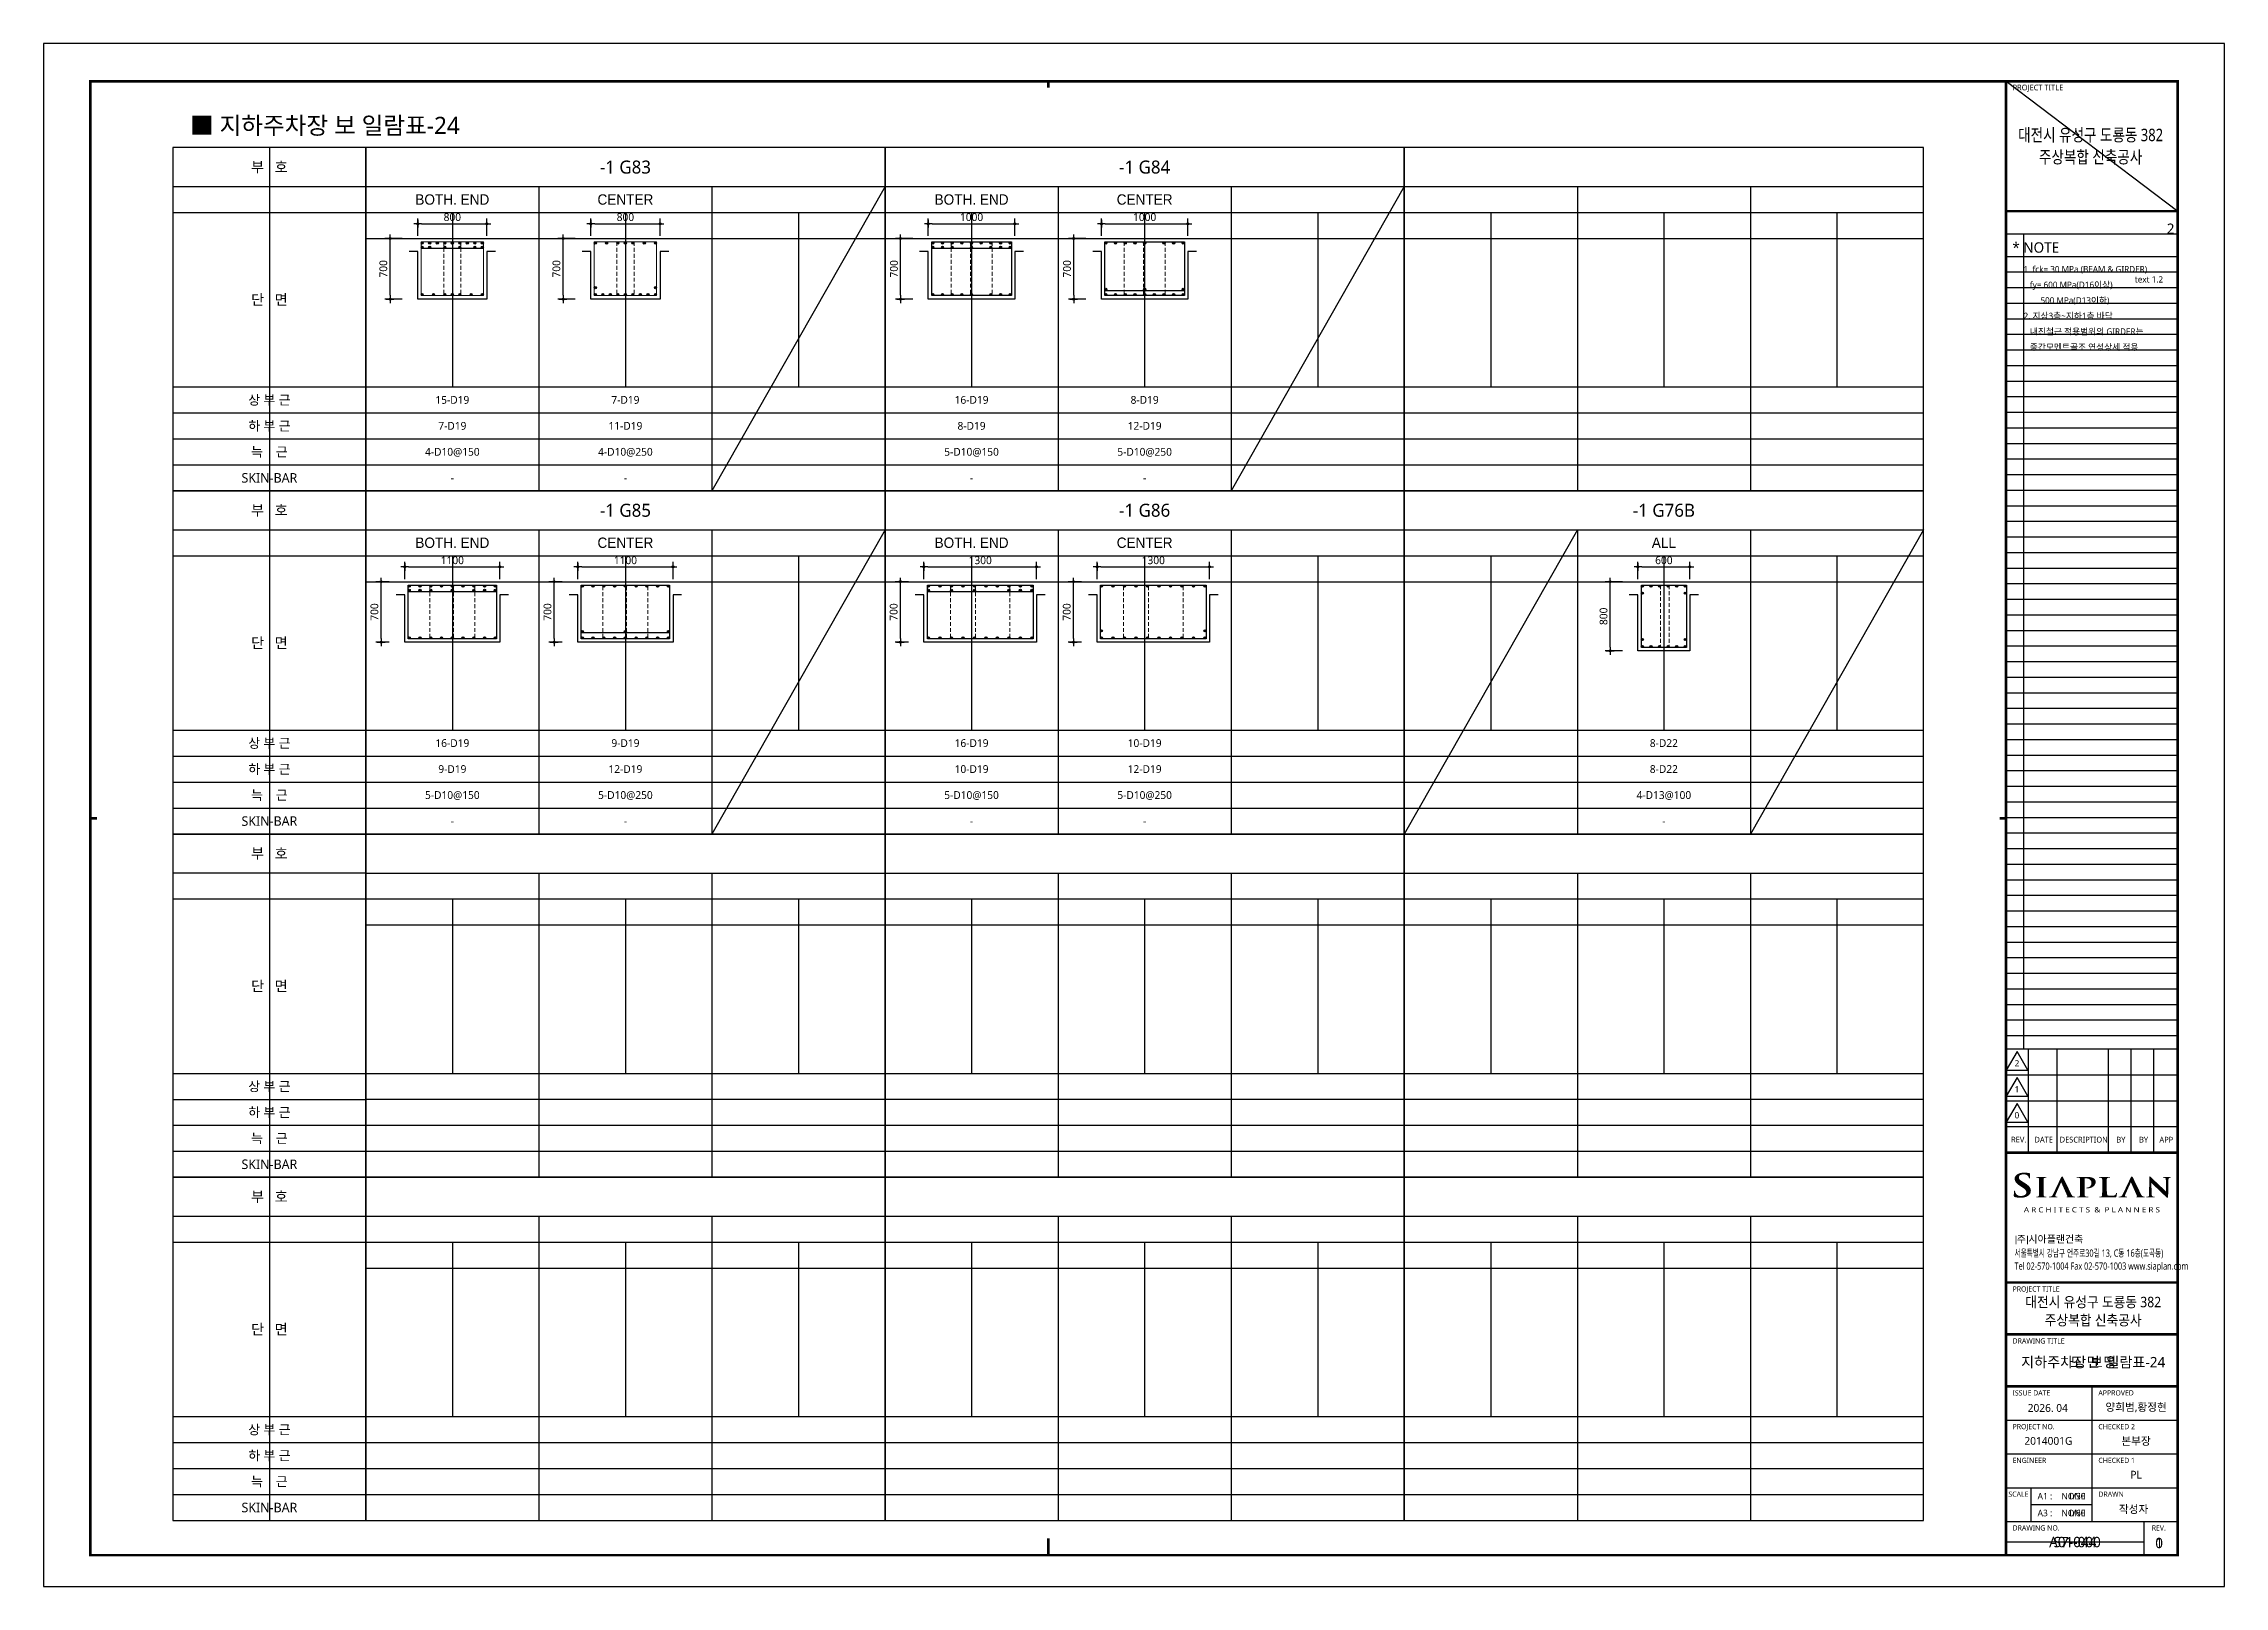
# Model space of a CAD drawing. Header units: millimetres. Extents: x 0 to 252030, y -124740 to 196020.
# Drawn here: x 126030 to 151230, y 89100 to 106920 of the extents above; entities that cross this region are included whole.
import ezdxf
from ezdxf.enums import TextEntityAlignment as Align

# ---------------------------------------------------------------- set-up
doc = ezdxf.new("R2010")
doc.units = ezdxf.units.MM
doc.header["$LTSCALE"] = 30
doc.linetypes.add('HID', pattern=[2.3, 1.5, -0.8])
doc.layers.get('DEFPOINTS').update_dxf_attribs({"color": 142})
for name, color, linetype in [('0-SEC1', 3, 'Continuous'), ('AA-SHEET-TEXT', 3, 'Continuous'), ('CON', 2, 'Continuous'), ('DIM', 7, 'Continuous'), ('ETC', 7, 'Continuous'), ('S-철근', 3, 'Continuous'), ('SHEET', 7, 'Continuous'), ('TEX', 3, 'Continuous'), ('TEXT', 6, 'Continuous'), ('TXT', 3, 'Continuous'), ('XR-FORM_(도룡동)$0$AA-SHEET', 9, 'Continuous'), ('XR-FORM_(도룡동)$0$Sheet', 7, 'Continuous'), ('XR-FORM_(도룡동)$0$Sheet-text', 3, 'Continuous'), ('XR-FORM_(도룡동)$0$TEXT', 3, 'Continuous')]:
    doc.layers.add(name, color=color, linetype=linetype)
doc.layers.add('Stirrup', color=1, linetype='Continuous', lineweight=0)
doc.layers.add('TieBar', color=7, linetype='HID', lineweight=0)
doc.styles.get("Standard").update_dxf_attribs({"font": 'malgun.ttf'})
doc.styles.add('XR-FORM$0$맑은고딕', font='malgun.ttf')
doc.styles.add('XR-FORM_(도룡동)$0$맑은고딕', font='malgun.ttf')
doc.styles.add('XR-FORM_(도룡동)$0$충북옥천_FORM$0$맑은고딕', font='malgun.ttf')
doc.styles.add('XR-FORM_(도룡동)$1$맑은고딕', font='malgun.ttf')
doc.styles.add('XR-FORM_(도룡동)$2$맑은고딕', font='malgun.ttf')
doc.styles.add('XR-FORM_(도룡동)$3$맑은고딕', font='malgun.ttf')
doc.styles.add('돋움', font='Dotum.ttf')
doc.styles.add('맑은 고딕', font='malgun.ttf')
doc.styles.add('맑은고딕', font='malgun.ttf')
doc.dimstyles.new('30NDIM', dxfattribs={"dimscale": 50, "dimtxt": 3, "dimasz": 1.5, "dimexe": 2, "dimexo": 6, "dimgap": 1, "dimtad": 1, "dimdec": 0, "dimrnd": 0.25, "dimzin": 0, "dimdsep": 46, "dimtxsty": 'Standard', "dimblk": 'Z_DOT', "dimcen": 5, "dimclrd": 256, "dimclre": 256, "dimclrt": 3, "dimadec": 0, "dimazin": 0, "dimtm": 1e-09, "dimtfac": 1, "dimtdec": 0, "dimtix": 1, "dimtmove": 2, "dimatfit": 1, "dimldrblk": 'Z_DOT', "dimfxl": 1, "dimtolj": 1, "dimtzin": 0, "dimarcsym": 0})

msp = doc.modelspace()

# ---------------------------------------------------------------- texts
at = {"layer": 'AA-SHEET-TEXT'}
for s, style, p in [('지하주차장 보 일람표-24', 'XR-FORM$0$맑은고딕', (149713.90026, 91689.9794)), ('S7-044', 'XR-FORM_(도룡동)$2$맑은고딕', (149503.50013, 89611.90968)), ('0', '맑은고딕', (150475.95675, 89601.07997))]:
    msp.add_text(s, height=120, dxfattribs=dict(at, style=style)).set_placement(p, align=Align.MIDDLE_CENTER)
for s, style, p in [('1/30', 'XR-FORM_(도룡동)$0$맑은고딕', (149625.41387, 90142.15212)), ('1/60', 'XR-FORM_(도룡동)$1$맑은고딕', (149625.41387, 89947.38398))]:
    msp.add_text(s, height=75, dxfattribs=dict(at, style=style)).set_placement(p, align=Align.MIDDLE_RIGHT)
at = {"layer": 'TEXT', "style": '맑은 고딕'}
msp.add_text('■ 지하주차장 보 일람표-24', height=200, dxfattribs=at).set_placement((127722.82534, 105974.96949), align=Align.MIDDLE_LEFT)
at = {"layer": 'TXT', "color": 2, "style": '맑은 고딕'}
for s, p in [('-1 G83', (132753.00013, 105494.49992)), ('-1 G84', (138753.00013, 105494.49992)), ('-1 G85', (132753.00013, 101529.99992)), ('-1 G86', (138753.00013, 101529.99992)), ('-1 G76B', (144753.00013, 101529.99992))]:
    msp.add_text(s, height=150, dxfattribs=at).set_placement(p, align=Align.MIDDLE_CENTER)
at = {"layer": 'TXT'}
for s, height, style, p in [('BOTH. END', 120, '돋움', (130753.00013, 105119.49992)), ('CENTER', 120, '돋움', (132753.00013, 105119.49992)), ('BOTH. END', 120, '돋움', (136753.00013, 105119.49992)), ('CENTER', 120, '돋움', (138753.00013, 105119.49992)), ('15-D19', 90, '맑은 고딕', (130753.00013, 102804.99992)), ('7-D19', 90, '맑은 고딕', (132753.00013, 102804.99992)), ('16-D19', 90, '맑은 고딕', (136753.00013, 102804.99992)), ('8-D19', 90, '맑은 고딕', (138753.00013, 102804.99992)), ('7-D19', 90, '맑은 고딕', (130753.00013, 102504.99992)), ('11-D19', 90, '맑은 고딕', (132753.00013, 102504.99992)), ('8-D19', 90, '맑은 고딕', (136753.00013, 102504.99992)), ('12-D19', 90, '맑은 고딕', (138753.00013, 102504.99992)), ('4-D10@150', 90, '맑은 고딕', (130753.00013, 102204.99992)), ('4-D10@250', 90, '맑은 고딕', (132753.00013, 102204.99992)), ('5-D10@150', 90, '맑은 고딕', (136753.00013, 102204.99992)), ('5-D10@250', 90, '맑은 고딕', (138753.00013, 102204.99992)), ('-', 90, '맑은 고딕', (130753.00013, 101904.99992)), ('-', 90, '맑은 고딕', (132753.00013, 101904.99992)), ('-', 90, '맑은 고딕', (136753.00013, 101904.99992)), ('-', 90, '맑은 고딕', (138753.00013, 101904.99992)), ('BOTH. END', 120, '돋움', (130753.00013, 101154.99992)), ('CENTER', 120, '돋움', (132753.00013, 101154.99992)), ('BOTH. END', 120, '돋움', (136753.00013, 101154.99992)), ('CENTER', 120, '돋움', (138753.00013, 101154.99992)), ('ALL', 120, '돋움', (144753.00013, 101154.99992)), ('16-D19', 90, '맑은 고딕', (130753.00013, 98840.49992)), ('9-D19', 90, '맑은 고딕', (132753.00013, 98840.49992)), ('16-D19', 90, '맑은 고딕', (136753.00013, 98840.49992)), ('10-D19', 90, '맑은 고딕', (138753.00013, 98840.49992)), ('8-D22', 90, '맑은 고딕', (144753.00013, 98840.49992)), ('9-D19', 90, '맑은 고딕', (130753.00013, 98540.49992)), ('12-D19', 90, '맑은 고딕', (132753.00013, 98540.49992)), ('10-D19', 90, '맑은 고딕', (136753.00013, 98540.49992)), ('12-D19', 90, '맑은 고딕', (138753.00013, 98540.49992)), ('8-D22', 90, '맑은 고딕', (144753.00013, 98540.49992)), ('5-D10@150', 90, '맑은 고딕', (130753.00013, 98240.49992)), ('5-D10@250', 90, '맑은 고딕', (132753.00013, 98240.49992)), ('5-D10@150', 90, '맑은 고딕', (136753.00013, 98240.49992)), ('5-D10@250', 90, '맑은 고딕', (138753.00013, 98240.49992)), ('4-D13@100', 90, '맑은 고딕', (144753.00013, 98240.49992)), ('-', 90, '맑은 고딕', (130753.00013, 97940.49992)), ('-', 90, '맑은 고딕', (132753.00013, 97940.49992)), ('-', 90, '맑은 고딕', (136753.00013, 97940.49992)), ('-', 90, '맑은 고딕', (138753.00013, 97940.49992)), ('-', 90, '맑은 고딕', (144753.00013, 97940.49992))]:
    msp.add_text(s, height=height, dxfattribs=dict(at, style=style)).set_placement(p, align=Align.MIDDLE_CENTER)

# ---------------------------------------------------------------- blocks, each defined once
blk = doc.blocks.new('Z_DOT')
at = {"layer": 'DIM', "color": 0}
for p, q in [((-1, 0), (1, 0)), ((0, -1), (0, 1))]:
    blk.add_line(p, q, dxfattribs=at)
for radius in [0.25, 0.125]:
    blk.add_circle((0, 0), radius, dxfattribs=at)
blk = doc.blocks.new('*D887')
at = {"layer": 'DEFPOINTS', "color": 0, "transparency": 16777216}
for p in [(137253, 104840), (136253, 104519), (137253, 104519)]:
    blk.add_point(p, dxfattribs=at)
at = {"layer": 'DIM', "lineweight": -2, "transparency": 16777216}
for p, q in [((136253, 104699), (136253, 104900)), ((136298, 104840), (137208, 104840)), ((137253, 104699), (137253, 104900))]:
    blk.add_line(p, q, dxfattribs=at)
at = {"layer": 'DIM', "lineweight": -2, "transparency": 16777216, "xscale": 45, "yscale": 45, "zscale": 45, "rotation": 180}
blk.add_blockref('Z_DOT', (136253, 104840), dxfattribs=at)
at = {"layer": 'DIM', "lineweight": -2, "transparency": 16777216, "xscale": 45, "yscale": 45, "zscale": 45}
blk.add_blockref('Z_DOT', (137253, 104840), dxfattribs=at)
at = {"layer": 'DIM', "color": 3, "transparency": 16777216, "insert": (136753, 104916), "char_height": 90, "attachment_point": 5}
blk.add_mtext('\\A1;1000', dxfattribs=at)
blk = doc.blocks.new('*D888')
at = {"layer": 'DEFPOINTS', "color": 0, "transparency": 16777216}
for p in [(135933, 104669), (136253, 104669), (136253, 103969)]:
    blk.add_point(p, dxfattribs=at)
at = {"layer": 'DIM', "lineweight": -2, "transparency": 16777216}
for p, q in [((136073, 104669), (135873, 104669)), ((135933, 104014), (135933, 104624)), ((136073, 103969), (135873, 103969))]:
    blk.add_line(p, q, dxfattribs=at)
at = {"layer": 'DIM', "lineweight": -2, "transparency": 16777216, "xscale": 45, "yscale": 45, "zscale": 45}
for p, rotation in [((135933, 104669), 90), ((135933, 103969), 270)]:
    blk.add_blockref('Z_DOT', p, dxfattribs=dict(at, rotation=rotation))
at = {"layer": 'DIM', "color": 3, "transparency": 16777216, "insert": (135856, 104319), "char_height": 90, "attachment_point": 5, "rotation": 90}
blk.add_mtext('\\A1;700', dxfattribs=at)
blk = doc.blocks.new('*D1173')
at = {"layer": 'DEFPOINTS', "color": 0, "transparency": 16777216}
for p in [(131153, 104840), (130353, 104519), (131153, 104519)]:
    blk.add_point(p, dxfattribs=at)
at = {"layer": 'DIM', "lineweight": -2, "transparency": 16777216}
for p, q in [((130353, 104699), (130353, 104900)), ((130398, 104840), (131108, 104840)), ((131153, 104699), (131153, 104900))]:
    blk.add_line(p, q, dxfattribs=at)
at = {"layer": 'DIM', "lineweight": -2, "transparency": 16777216, "xscale": 45, "yscale": 45, "zscale": 45, "rotation": 180}
blk.add_blockref('Z_DOT', (130353, 104840), dxfattribs=at)
at = {"layer": 'DIM', "lineweight": -2, "transparency": 16777216, "xscale": 45, "yscale": 45, "zscale": 45}
blk.add_blockref('Z_DOT', (131153, 104840), dxfattribs=at)
at = {"layer": 'DIM', "color": 3, "transparency": 16777216, "insert": (130753, 104916), "char_height": 90, "attachment_point": 5}
blk.add_mtext('\\A1;800', dxfattribs=at)
blk = doc.blocks.new('*D1174')
at = {"layer": 'DEFPOINTS', "color": 0, "transparency": 16777216}
for p in [(130033, 104669), (130353, 104669), (130353, 103969)]:
    blk.add_point(p, dxfattribs=at)
at = {"layer": 'DIM', "lineweight": -2, "transparency": 16777216}
for p, q in [((130173, 104669), (129973, 104669)), ((130033, 104014), (130033, 104624)), ((130173, 103969), (129973, 103969))]:
    blk.add_line(p, q, dxfattribs=at)
at = {"layer": 'DIM', "lineweight": -2, "transparency": 16777216, "xscale": 45, "yscale": 45, "zscale": 45}
for p, rotation in [((130033, 104669), 90), ((130033, 103969), 270)]:
    blk.add_blockref('Z_DOT', p, dxfattribs=dict(at, rotation=rotation))
at = {"layer": 'DIM', "color": 3, "transparency": 16777216, "insert": (129956, 104319), "char_height": 90, "attachment_point": 5, "rotation": 90}
blk.add_mtext('\\A1;700', dxfattribs=at)
blk = doc.blocks.new('*D1171')
at = {"layer": 'DEFPOINTS', "color": 0, "transparency": 16777216}
for p in [(133153, 104840), (132353, 104519), (133153, 104519)]:
    blk.add_point(p, dxfattribs=at)
at = {"layer": 'DIM', "lineweight": -2, "transparency": 16777216}
for p, q in [((132353, 104699), (132353, 104900)), ((132398, 104840), (133108, 104840)), ((133153, 104699), (133153, 104900))]:
    blk.add_line(p, q, dxfattribs=at)
at = {"layer": 'DIM', "lineweight": -2, "transparency": 16777216, "xscale": 45, "yscale": 45, "zscale": 45, "rotation": 180}
blk.add_blockref('Z_DOT', (132353, 104840), dxfattribs=at)
at = {"layer": 'DIM', "lineweight": -2, "transparency": 16777216, "xscale": 45, "yscale": 45, "zscale": 45}
blk.add_blockref('Z_DOT', (133153, 104840), dxfattribs=at)
at = {"layer": 'DIM', "color": 3, "transparency": 16777216, "insert": (132753, 104916), "char_height": 90, "attachment_point": 5}
blk.add_mtext('\\A1;800', dxfattribs=at)
blk = doc.blocks.new('*D1172')
at = {"layer": 'DEFPOINTS', "color": 0, "transparency": 16777216}
for p in [(132033, 104669), (132353, 104669), (132353, 103969)]:
    blk.add_point(p, dxfattribs=at)
at = {"layer": 'DIM', "lineweight": -2, "transparency": 16777216}
for p, q in [((132173, 104669), (131973, 104669)), ((132033, 104014), (132033, 104624)), ((132173, 103969), (131973, 103969))]:
    blk.add_line(p, q, dxfattribs=at)
at = {"layer": 'DIM', "lineweight": -2, "transparency": 16777216, "xscale": 45, "yscale": 45, "zscale": 45}
for p, rotation in [((132033, 104669), 90), ((132033, 103969), 270)]:
    blk.add_blockref('Z_DOT', p, dxfattribs=dict(at, rotation=rotation))
at = {"layer": 'DIM', "color": 3, "transparency": 16777216, "insert": (131956, 104319), "char_height": 90, "attachment_point": 5, "rotation": 90}
blk.add_mtext('\\A1;700', dxfattribs=at)
blk = doc.blocks.new('*D1175')
at = {"layer": 'DEFPOINTS', "color": 0, "transparency": 16777216}
for p in [(139253, 104840), (138253, 104519), (139253, 104519)]:
    blk.add_point(p, dxfattribs=at)
at = {"layer": 'DIM', "lineweight": -2, "transparency": 16777216}
for p, q in [((138253, 104699), (138253, 104900)), ((138298, 104840), (139208, 104840)), ((139253, 104699), (139253, 104900))]:
    blk.add_line(p, q, dxfattribs=at)
at = {"layer": 'DIM', "lineweight": -2, "transparency": 16777216, "xscale": 45, "yscale": 45, "zscale": 45, "rotation": 180}
blk.add_blockref('Z_DOT', (138253, 104840), dxfattribs=at)
at = {"layer": 'DIM', "lineweight": -2, "transparency": 16777216, "xscale": 45, "yscale": 45, "zscale": 45}
blk.add_blockref('Z_DOT', (139253, 104840), dxfattribs=at)
at = {"layer": 'DIM', "color": 3, "transparency": 16777216, "insert": (138753, 104916), "char_height": 90, "attachment_point": 5}
blk.add_mtext('\\A1;1000', dxfattribs=at)
blk = doc.blocks.new('*D1176')
at = {"layer": 'DEFPOINTS', "color": 0, "transparency": 16777216}
for p in [(137933, 104669), (138253, 104669), (138253, 103969)]:
    blk.add_point(p, dxfattribs=at)
at = {"layer": 'DIM', "lineweight": -2, "transparency": 16777216}
for p, q in [((138073, 104669), (137873, 104669)), ((137933, 104014), (137933, 104624)), ((138073, 103969), (137873, 103969))]:
    blk.add_line(p, q, dxfattribs=at)
at = {"layer": 'DIM', "lineweight": -2, "transparency": 16777216, "xscale": 45, "yscale": 45, "zscale": 45}
for p, rotation in [((137933, 104669), 90), ((137933, 103969), 270)]:
    blk.add_blockref('Z_DOT', p, dxfattribs=dict(at, rotation=rotation))
at = {"layer": 'DIM', "color": 3, "transparency": 16777216, "insert": (137856, 104319), "char_height": 90, "attachment_point": 5, "rotation": 90}
blk.add_mtext('\\A1;700', dxfattribs=at)
blk = doc.blocks.new('XR-FORM_(도룡동)$0$S')
at = {"layer": 'XR-FORM_(도룡동)$0$Sheet'}
h = blk.add_hatch(color=6, dxfattribs=at)
edge = h.paths.add_edge_path()
edge.add_spline(control_points=[(76338, 15545), (76338, 15545), (76295, 15571), (76295, 15571), (76172, 15645), (76132, 15687), (76132, 15744), (76132, 15817), (76203, 15865), (76313, 15865), (76409, 15865), (76454, 15832), (76479, 15807), (76511, 15775), (76518, 15737), (76518, 15729), (76518, 15711), (76524, 15702), (76538, 15702), (76557, 15702), (76559, 15724), (76559, 15744), (76559, 15811), (76562, 15848), (76564, 15870), (76564, 15870), (76565, 15890), (76565, 15890), (76565, 15905), (76548, 15908), (76540, 15909), (76494, 15919), (76430, 15930), (76333, 15930), (76119, 15930), (75970, 15833), (75970, 15695), (75970, 15588), (76037, 15502), (76202, 15401), (76202, 15401), (76273, 15357), (76273, 15357), (76398, 15281), (76423, 15225), (76423, 15165), (76423, 15099), (76352, 15030), (76220, 15030), (76155, 15030), (76041, 15045), (76002, 15150), (75994, 15172), (75988, 15197), (75988, 15211), (75988, 15217), (75988, 15236), (75968, 15236), (75948, 15236), (75946, 15209), (75945, 15201), (75945, 15201), (75945, 15197), (75945, 15197), (75943, 15174), (75938, 15104), (75938, 15040), (75938, 15011), (75943, 15004), (75970, 14994), (76035, 14972), (76103, 14962), (76198, 14962), (76298, 14962), (76379, 14979), (76447, 15013), (76575, 15079), (76595, 15177), (76595, 15230), (76595, 15347), (76528, 15430), (76338, 15545)], knot_values=[0, 0, 0, 0, 1, 1, 1, 2, 2, 2, 3, 3, 3, 4, 4, 4, 5, 5, 5, 6, 6, 6, 7, 7, 7, 8, 8, 8, 9, 9, 9, 10, 10, 10, 11, 11, 11, 12, 12, 12, 13, 13, 13, 14, 14, 14, 15, 15, 15, 16, 16, 16, 17, 17, 17, 18, 18, 18, 19, 19, 19, 20, 20, 20, 21, 21, 21, 22, 22, 22, 23, 23, 23, 24, 24, 24, 25, 25, 25, 26, 26, 26, 27, 27, 27, 27], degree=3, periodic=0)
h = blk.add_hatch(color=6, dxfattribs=at)
edge = h.paths.add_edge_path()
edge.add_spline(control_points=[(77180, 15007), (77180, 15007), (77166, 15007), (77166, 15007), (77156, 15007), (77148, 15007), (77134, 15009), (77098, 15014), (77093, 15029), (77089, 15056), (77084, 15098), (77084, 15641), (77086, 15677), (77089, 15714), (77100, 15725), (77131, 15729), (77143, 15731), (77153, 15732), (77163, 15732), (77163, 15732), (77180, 15732), (77180, 15732), (77188, 15732), (77195, 15739), (77195, 15747), (77195, 15755), (77188, 15761), (77180, 15761), (77180, 15761), (76814, 15761), (76814, 15761), (76806, 15761), (76800, 15755), (76800, 15747), (76800, 15739), (76806, 15732), (76814, 15732), (76814, 15732), (76832, 15732), (76832, 15732), (76847, 15732), (76860, 15730), (76871, 15728), (76897, 15723), (76909, 15710), (76912, 15677), (76912, 15677), (76912, 15677), (76912, 15677), (76914, 15650), (76915, 15103), (76908, 15057), (76904, 15025), (76895, 15014), (76873, 15011), (76858, 15008), (76843, 15007), (76827, 15007), (76826, 15007), (76814, 15007), (76814, 15007), (76806, 15007), (76800, 15000), (76800, 14992), (76800, 14984), (76806, 14977), (76814, 14977), (76814, 14977), (77180, 14977), (77180, 14977), (77188, 14977), (77195, 14984), (77195, 14992), (77195, 15000), (77188, 15007), (77180, 15007)], knot_values=[0, 0, 0, 0, 1, 1, 1, 2, 2, 2, 3, 3, 3, 4, 4, 4, 5, 5, 5, 6, 6, 6, 7, 7, 7, 8, 8, 8, 9, 9, 9, 10, 10, 10, 11, 11, 11, 12, 12, 12, 13, 13, 13, 14, 14, 14, 15, 15, 15, 16, 16, 16, 17, 17, 17, 18, 18, 18, 19, 19, 19, 20, 20, 20, 21, 21, 21, 22, 22, 22, 23, 23, 23, 24, 24, 24, 25, 25, 25, 25], degree=3, periodic=0)
h = blk.add_hatch(color=6, dxfattribs=at)
edge = h.paths.add_edge_path()
edge.add_spline(control_points=[(78289, 15008), (78289, 15008), (78256, 15008), (78256, 15008), (78252, 15008), (78248, 15009), (78243, 15010), (78220, 15014), (78192, 15028), (78158, 15085), (78158, 15085), (77848, 15727), (77836, 15749), (77824, 15773), (77816, 15784), (77802, 15784), (77787, 15784), (77771, 15771), (77757, 15741), (77757, 15741), (77450, 15097), (77450, 15097), (77424, 15042), (77401, 15015), (77350, 15010), (77342, 15009), (77328, 15008), (77317, 15008), (77317, 15008), (77304, 15008), (77304, 15008), (77298, 15008), (77292, 15002), (77292, 14994), (77292, 14987), (77298, 14980), (77304, 14980), (77304, 14980), (77609, 14980), (77609, 14980), (77615, 14980), (77621, 14987), (77621, 14994), (77621, 15002), (77615, 15008), (77609, 15008), (77609, 15008), (77576, 15008), (77576, 15008), (77539, 15008), (77534, 15021), (77534, 15033), (77534, 15044), (77540, 15068), (77552, 15094), (77552, 15094), (77762, 15561), (77762, 15561), (77762, 15561), (78005, 15016), (78004, 15016), (78005, 15014), (78005, 15012), (78004, 15010), (78003, 15008), (78001, 15008), (77998, 15008), (77998, 15008), (77984, 15008), (77984, 15008), (77978, 15008), (77972, 15002), (77972, 14994), (77972, 14987), (77978, 14980), (77984, 14980), (77984, 14980), (78289, 14980), (78289, 14980), (78295, 14980), (78301, 14987), (78301, 14994), (78301, 15002), (78295, 15008), (78289, 15008)], knot_values=[0, 0, 0, 0, 1, 1, 1, 2, 2, 2, 3, 3, 3, 4, 4, 4, 5, 5, 5, 6, 6, 6, 7, 7, 7, 8, 8, 8, 9, 9, 9, 10, 10, 10, 11, 11, 11, 12, 12, 12, 13, 13, 13, 14, 14, 14, 15, 15, 15, 16, 16, 16, 17, 17, 17, 18, 18, 18, 19, 19, 19, 20, 20, 20, 21, 21, 21, 22, 22, 22, 23, 23, 23, 24, 24, 24, 25, 25, 25, 26, 26, 26, 27, 27, 27, 28, 28, 28, 28], degree=3, periodic=0)
h = blk.add_hatch(color=250, dxfattribs=at)
edge = h.paths.add_edge_path()
edge.add_spline(control_points=[(78762, 15355), (78740, 15355), (78721, 15354), (78721, 15339), (78721, 15329), (78732, 15327), (78739, 15326), (78739, 15326), (78761, 15325), (78768, 15325), (78956, 15325), (79092, 15431), (79092, 15577), (79092, 15629), (79059, 15678), (79025, 15703), (79003, 15719), (78945, 15762), (78781, 15762), (78781, 15762), (78772, 15762), (78771, 15762), (78771, 15762), (78376, 15762), (78376, 15762), (78367, 15762), (78360, 15756), (78360, 15748), (78360, 15740), (78367, 15734), (78376, 15734), (78376, 15734), (78423, 15734), (78423, 15734), (78429, 15733), (78435, 15733), (78438, 15732), (78480, 15725), (78488, 15709), (78491, 15677), (78491, 15677), (78491, 15677), (78491, 15677), (78493, 15651), (78494, 15108), (78487, 15062), (78481, 15030), (78474, 15013), (78453, 15010), (78437, 15007), (78422, 15006), (78407, 15006), (78406, 15006), (78396, 15006), (78396, 15006), (78387, 15006), (78380, 14999), (78380, 14991), (78380, 14983), (78387, 14977), (78396, 14977), (78396, 14977), (78791, 14977), (78791, 14977), (78800, 14977), (78807, 14983), (78807, 14991), (78807, 14999), (78800, 15006), (78791, 15006), (78791, 15006), (78781, 15006), (78781, 15006), (78761, 15006), (78733, 15008), (78715, 15010), (78681, 15013), (78672, 15031), (78668, 15061), (78662, 15105), (78662, 15684), (78662, 15690), (78662, 15699), (78664, 15704), (78669, 15705), (78679, 15708), (78707, 15709), (78729, 15709), (78757, 15709), (78810, 15704), (78857, 15670), (78924, 15623), (78931, 15562), (78931, 15520), (78931, 15418), (78833, 15355), (78762, 15355)], knot_values=[0, 0, 0, 0, 1, 1, 1, 2, 2, 2, 3, 3, 3, 4, 4, 4, 5, 5, 5, 6, 6, 6, 7, 7, 7, 8, 8, 8, 9, 9, 9, 10, 10, 10, 11, 11, 11, 12, 12, 12, 13, 13, 13, 14, 14, 14, 15, 15, 15, 16, 16, 16, 17, 17, 17, 18, 18, 18, 19, 19, 19, 20, 20, 20, 21, 21, 21, 22, 22, 22, 23, 23, 23, 24, 24, 24, 25, 25, 25, 26, 26, 26, 27, 27, 27, 28, 28, 28, 29, 29, 29, 30, 30, 30, 31, 31, 31, 32, 32, 32, 32], degree=3, periodic=0)
h = blk.add_hatch(color=250, dxfattribs=at)
edge = h.paths.add_edge_path()
edge.add_spline(control_points=[(79896, 15147), (79880, 15147), (79878, 15134), (79877, 15128), (79875, 15109), (79860, 15082), (79845, 15069), (79815, 15043), (79768, 15042), (79696, 15042), (79592, 15042), (79561, 15049), (79541, 15063), (79541, 15063), (79541, 15063), (79541, 15063), (79522, 15076), (79515, 15314), (79515, 15460), (79515, 15617), (79515, 15645), (79518, 15677), (79521, 15714), (79532, 15724), (79562, 15729), (79578, 15731), (79599, 15732), (79612, 15732), (79620, 15732), (79633, 15732), (79638, 15739), (79640, 15742), (79641, 15745), (79641, 15748), (79641, 15756), (79634, 15762), (79626, 15762), (79626, 15762), (79235, 15762), (79235, 15762), (79226, 15762), (79220, 15756), (79220, 15748), (79220, 15743), (79222, 15738), (79227, 15736), (79227, 15735), (79229, 15735), (79229, 15734), (79235, 15732), (79243, 15732), (79247, 15732), (79265, 15732), (79280, 15731), (79290, 15729), (79331, 15722), (79340, 15709), (79342, 15677), (79344, 15651), (79345, 15108), (79338, 15062), (79332, 15030), (79326, 15013), (79304, 15010), (79290, 15007), (79276, 15006), (79262, 15006), (79262, 15006), (79245, 15006), (79245, 15006), (79237, 15006), (79230, 14999), (79230, 14991), (79230, 14983), (79237, 14977), (79245, 14977), (79245, 14977), (79615, 14977), (79615, 14977), (79615, 14977), (79805, 14976), (79805, 14976), (79874, 14976), (79882, 14981), (79891, 15006), (79901, 15036), (79910, 15113), (79910, 15125), (79910, 15135), (79910, 15147), (79896, 15147)], knot_values=[0, 0, 0, 0, 1, 1, 1, 2, 2, 2, 3, 3, 3, 4, 4, 4, 5, 5, 5, 6, 6, 6, 7, 7, 7, 8, 8, 8, 9, 9, 9, 10, 10, 10, 11, 11, 11, 12, 12, 12, 13, 13, 13, 14, 14, 14, 15, 15, 15, 16, 16, 16, 17, 17, 17, 18, 18, 18, 19, 19, 19, 20, 20, 20, 21, 21, 21, 22, 22, 22, 23, 23, 23, 24, 24, 24, 25, 25, 25, 26, 26, 26, 27, 27, 27, 28, 28, 28, 29, 29, 29, 30, 30, 30, 30], degree=3, periodic=0)
h = blk.add_hatch(color=250, dxfattribs=at)
edge = h.paths.add_edge_path()
edge.add_spline(control_points=[(80974, 15008), (80974, 15008), (80942, 15008), (80942, 15008), (80937, 15008), (80933, 15009), (80928, 15010), (80905, 15014), (80878, 15028), (80843, 15085), (80843, 15085), (80533, 15727), (80521, 15749), (80509, 15773), (80501, 15784), (80487, 15784), (80472, 15784), (80457, 15771), (80442, 15741), (80442, 15741), (80135, 15097), (80135, 15097), (80109, 15042), (80086, 15015), (80035, 15010), (80027, 15009), (80013, 15008), (80002, 15008), (80002, 15008), (79989, 15008), (79989, 15008), (79983, 15008), (79977, 15002), (79977, 14994), (79977, 14987), (79983, 14980), (79989, 14980), (79989, 14980), (80294, 14980), (80294, 14980), (80300, 14980), (80306, 14987), (80306, 14994), (80306, 15002), (80300, 15008), (80294, 15008), (80294, 15008), (80261, 15008), (80261, 15008), (80224, 15008), (80219, 15021), (80219, 15033), (80219, 15044), (80225, 15068), (80237, 15094), (80237, 15094), (80447, 15561), (80447, 15561), (80447, 15561), (80690, 15016), (80690, 15016), (80690, 15014), (80690, 15012), (80689, 15010), (80688, 15008), (80686, 15008), (80683, 15008), (80683, 15008), (80669, 15008), (80669, 15008), (80663, 15008), (80657, 15002), (80657, 14994), (80657, 14987), (80663, 14980), (80669, 14980), (80669, 14980), (80974, 14980), (80974, 14980), (80980, 14980), (80986, 14987), (80986, 14994), (80986, 15002), (80980, 15008), (80974, 15008)], knot_values=[0, 0, 0, 0, 1, 1, 1, 2, 2, 2, 3, 3, 3, 4, 4, 4, 5, 5, 5, 6, 6, 6, 7, 7, 7, 8, 8, 8, 9, 9, 9, 10, 10, 10, 11, 11, 11, 12, 12, 12, 13, 13, 13, 14, 14, 14, 15, 15, 15, 16, 16, 16, 17, 17, 17, 18, 18, 18, 19, 19, 19, 20, 20, 20, 21, 21, 21, 22, 22, 22, 23, 23, 23, 24, 24, 24, 25, 25, 25, 26, 26, 26, 27, 27, 27, 28, 28, 28, 28], degree=3, periodic=0)
h = blk.add_hatch(color=250, dxfattribs=at)
edge = h.paths.add_edge_path()
edge.add_spline(control_points=[(81976, 15761), (81976, 15761), (81692, 15761), (81692, 15761), (81686, 15761), (81681, 15755), (81681, 15747), (81681, 15739), (81686, 15732), (81692, 15732), (81692, 15732), (81700, 15732), (81702, 15732), (81718, 15732), (81744, 15732), (81760, 15726), (81783, 15717), (81794, 15705), (81795, 15641), (81795, 15641), (81806, 15233), (81806, 15224), (81806, 15224), (81806, 15202), (81806, 15202), (81797, 15210), (81212, 15762), (81212, 15762), (81199, 15775), (81187, 15784), (81176, 15784), (81158, 15784), (81158, 15750), (81158, 15740), (81158, 15740), (81148, 15134), (81148, 15134), (81147, 15045), (81143, 15018), (81117, 15011), (81101, 15006), (81079, 15006), (81068, 15006), (81067, 15006), (81057, 15006), (81057, 15006), (81051, 15006), (81046, 14999), (81046, 14991), (81046, 14983), (81051, 14976), (81057, 14976), (81057, 14976), (81353, 14976), (81353, 14976), (81359, 14976), (81364, 14983), (81364, 14991), (81364, 14999), (81359, 15006), (81353, 15006), (81353, 15006), (81342, 15006), (81340, 15006), (81324, 15006), (81303, 15006), (81284, 15013), (81268, 15018), (81251, 15035), (81248, 15122), (81248, 15122), (81237, 15522), (81236, 15534), (81241, 15530), (81780, 15014), (81821, 14978), (81833, 14966), (81851, 14966), (81864, 14966), (81880, 14966), (81882, 14986), (81882, 15002), (81882, 15002), (81894, 15649), (81894, 15649), (81895, 15706), (81903, 15722), (81931, 15729), (81944, 15732), (81952, 15732), (81963, 15732), (81965, 15732), (81976, 15732), (81976, 15732), (81982, 15732), (81987, 15739), (81987, 15747), (81987, 15755), (81982, 15761), (81976, 15761)], knot_values=[0, 0, 0, 0, 1, 1, 1, 2, 2, 2, 3, 3, 3, 4, 4, 4, 5, 5, 5, 6, 6, 6, 7, 7, 7, 8, 8, 8, 9, 9, 9, 10, 10, 10, 11, 11, 11, 12, 12, 12, 13, 13, 13, 14, 14, 14, 15, 15, 15, 16, 16, 16, 17, 17, 17, 18, 18, 18, 19, 19, 19, 20, 20, 20, 21, 21, 21, 22, 22, 22, 23, 23, 23, 24, 24, 24, 25, 25, 25, 26, 26, 26, 27, 27, 27, 28, 28, 28, 29, 29, 29, 30, 30, 30, 31, 31, 31, 32, 32, 32, 33, 33, 33, 33], degree=3, periodic=0)
at = {"layer": 'DEFPOINTS'}
for p, q in [((75750, 52950), (82250, 52950)), ((75640, 52073), (82226, 52073)), ((76315, 52073), (76315, 20700)), ((82250, 51196), (75640, 51196)), ((82250, 50596), (75640, 50596)), ((82250, 49996), (75640, 49996)), ((82250, 49396), (75640, 49396)), ((82250, 48796), (75640, 48796)), ((82250, 48196), (75640, 48196)), ((82250, 47596), (75640, 47596)), ((82250, 46996), (75640, 46996)), ((82250, 46396), (75640, 46396)), ((82250, 45796), (75640, 45796)), ((82250, 45196), (75640, 45196)), ((82250, 44596), (75640, 44596)), ((82250, 43996), (75640, 43996)), ((82250, 43396), (75640, 43396)), ((82250, 42796), (75640, 42796)), ((82250, 42196), (75640, 42196)), ((82250, 41596), (75640, 41596)), ((82250, 40996), (75640, 40996)), ((82250, 40396), (75640, 40396)), ((82250, 39796), (75640, 39796)), ((82250, 39196), (75640, 39196)), ((82250, 38596), (75640, 38596)), ((82250, 37996), (75640, 37996)), ((82250, 37396), (75640, 37396)), ((82250, 36796), (75640, 36796)), ((82250, 36196), (75640, 36196)), ((82250, 35596), (75640, 35596)), ((82250, 34996), (75640, 34996)), ((82250, 34396), (75640, 34396)), ((82250, 33796), (75640, 33796)), ((82250, 33196), (75640, 33196)), ((82250, 32596), (75640, 32596)), ((82250, 31996), (75640, 31996)), ((82250, 31396), (75640, 31396)), ((82250, 30796), (75640, 30796)), ((82250, 30196), (75640, 30196)), ((82250, 29596), (75640, 29596)), ((82250, 28996), (75640, 28996)), ((82250, 28396), (75640, 28396)), ((82250, 27796), (75640, 27796)), ((82250, 27196), (75640, 27196)), ((82250, 26596), (75640, 26596)), ((82250, 25996), (75640, 25996)), ((82250, 25396), (75640, 25396)), ((82250, 24796), (75640, 24796)), ((82250, 24196), (75640, 24196)), ((82250, 23596), (75640, 23596)), ((82250, 22996), (75640, 22996)), ((82250, 22396), (75640, 22396)), ((82250, 21796), (75640, 21796)), ((82250, 21196), (75640, 21196)), ((80950, 1706), (75640, 1706))]:
    blk.add_line(p, q, dxfattribs=at)
at = {"layer": 'XR-FORM_(도룡동)$0$AA-SHEET', "const_width": 99.9}
blk.add_lwpolyline([(75750, 52950), (82250, 52950)], dxfattribs=at)
at = {"layer": 'XR-FORM_(도룡동)$0$Sheet'}
for p, q in [((75590, 20700), (82204, 20700)), ((76490, 20700), (76490, 16700)), ((77590, 20700), (77590, 16700)), ((79575, 20700), (79575, 16700)), ((80450, 20700), (80450, 16700)), ((81325, 20700), (81325, 16700)), ((75640, 19700), (82254, 19700)), ((75640, 18700), (82254, 18700)), ((75640, 17700), (82254, 17700)), ((78945, 7700), (78945, 2500)), ((75640, 6400), (82250, 6400)), ((75640, 5100), (82250, 5100)), ((75640, 3800), (82250, 3800)), ((76591, 3798), (76591, 2500)), ((76591, 3149), (78945, 3149)), ((75640, 2500), (82250, 2500)), ((80950, 2500), (80950, 1200))]:
    blk.add_line(p, q, dxfattribs=at)
at = {"layer": 'XR-FORM_(도룡동)$0$Sheet', "const_width": 100}
blk.add_lwpolyline([(1850, 57950), (82250, 57950), (82250, 1200), (1850, 1200)], close=True, dxfattribs=at)
at = {"layer": 'XR-FORM_(도룡동)$0$Sheet', "linetype": 'Continuous', "const_width": 100}
for points in [[(38745, 57950), (38745, 57700)], [(2100, 29575), (1850, 29575)], [(75640, 29575), (75390, 29575)], [(38745, 1846), (38745, 1200)]]:
    blk.add_lwpolyline(points, dxfattribs=at)
at = {"layer": 'XR-FORM_(도룡동)$0$Sheet', "const_width": 100}
for points in [[(75640, 57950), (75640, 1200)], [(75640, 52950), (82250, 52950)], [(75640, 16700), (82250, 16700)], [(75640, 11700), (82250, 11700)], [(75640, 9700), (82250, 9700)], [(75640, 7700), (82250, 7700)]]:
    blk.add_lwpolyline(points, dxfattribs=at)
at = {"layer": 'XR-FORM_(도룡동)$0$Sheet'}
for points in [[(76065, 20589), (75650, 19869), (76481, 19869)], [(76065, 19589), (75650, 18869), (76481, 18869)], [(76065, 18589), (75650, 17869), (76481, 17869)]]:
    blk.add_lwpolyline(points, close=True, dxfattribs=at)
at = {"layer": 'XR-FORM_(도룡동)$0$Sheet', "color": 3, "const_width": 28}
for points in [[(76026, 13508), (76026, 13172)], [(76466, 13508), (76466, 13172)]]:
    blk.add_lwpolyline(points, dxfattribs=at)
at = {"layer": 'DEFPOINTS', "style": 'XR-FORM_(도룡동)$3$맑은고딕'}
blk.add_text('2', height=400, dxfattribs=at).set_placement((82126, 52273), align=Align.MIDDLE_RIGHT)
blk.add_text('text 1.2', height=240, dxfattribs=at).set_placement((80599, 50202))
blk.add_text('도 면 명', height=400, dxfattribs=at).set_placement((78996, 8633), align=Align.MIDDLE_CENTER)
at = {"layer": 'XR-FORM_(도룡동)$0$Sheet', "style": 'XR-FORM_(도룡동)$3$맑은고딕'}
for s, height, p in [('PROJECT TITLE', 220, (75890, 57600)), ('PROJECT TITLE', 200, (75890, 11350)), ('DRAWING TITLE', 200, (75890, 9350)), ('ISSUE DATE', 200, (75890, 7350)), ('APPROVED', 200, (79195, 7350)), ('PROJECT NO. ', 200, (75890, 6050)), ('CHECKED 2 ', 200, (79195, 6050)), ('ENGINEER', 200, (75890, 4750)), ('CHECKED 1 ', 200, (79195, 4750)), ('SCALE', 200, (75730, 3450)), ('DRAWN', 200, (79195, 3450)), ('DRAWING NO.', 200, (75890, 2150)), ('REV.', 200, (81250, 2150))]:
    blk.add_text(s, height=height, dxfattribs=at).set_placement(p)
for s, height, p in [('2', 240, (76059, 20140)), ('1', 240, (76059, 19140)), ('0', 240, (76059, 18140)), (' REV.', 220, (76090, 17200)), ('DATE', 220, (77090, 17200)), ('DESCRIPTION', 220, (78632, 17200)), ('BY', 220, (80062, 17200)), ('BY', 220, (80938, 17200)), ('APP', 220, (81812, 17200))]:
    blk.add_text(s, height=height, dxfattribs=at).set_placement(p, align=Align.MIDDLE)
at = {"layer": 'XR-FORM_(도룡동)$0$Sheet', "color": 3, "style": 'XR-FORM_(도룡동)$3$맑은고딕', "width": 1.2}
blk.add_text('A R C H I T E C T S  &  P L A N N E R S', height=200, dxfattribs=at).set_placement((78947, 14500), align=Align.MIDDLE_CENTER)
at = {"layer": 'XR-FORM_(도룡동)$0$Sheet', "color": 3, "style": 'XR-FORM_(도룡동)$3$맑은고딕'}
blk.add_text('주 시아플랜건축', height=280, dxfattribs=at).set_placement((76057, 13372), align=Align.MIDDLE_LEFT)
at = {"layer": 'XR-FORM_(도룡동)$0$Sheet', "color": 3, "style": 'XR-FORM_(도룡동)$3$맑은고딕', "width": 0.65}
for s, p in [('서울특별시 강남구 언주로30길 13, C동 16층(도곡동)', (75966, 12833)), ('Tel 02-570-1004 Fax 02-570-1003 www.siaplan.com', (75966, 12333))]:
    blk.add_text(s, height=280, dxfattribs=at).set_placement(p, align=Align.MIDDLE_LEFT)
at = {"layer": 'XR-FORM_(도룡동)$0$Sheet-text', "style": 'XR-FORM_(도룡동)$3$맑은고딕'}
blk.add_text('* NOTE', height=400, dxfattribs=at).set_placement((75881, 51550), align=Align.MIDDLE_LEFT)
at = {"layer": 'XR-FORM_(도룡동)$0$TEXT'}
for s, height, style, p in [('2026. 04', 300, 'XR-FORM_(도룡동)$3$맑은고딕', (77247, 6870)), ('A1 : ', 250, 'XR-FORM_(도룡동)$0$충북옥천_FORM$0$맑은고딕', (77179, 3474)), ('A3 : ', 250, 'XR-FORM_(도룡동)$0$충북옥천_FORM$0$맑은고딕', (77179, 2825))]:
    blk.add_text(s, height=height, dxfattribs=dict(at, style=style)).set_placement(p, align=Align.MIDDLE_CENTER)
at = {"layer": 'XR-FORM_(도룡동)$0$TEXT', "style": 'XR-FORM_(도룡동)$3$맑은고딕'}
blk.add_text('양희범,황정현', height=300, dxfattribs=at).set_placement((80649, 6901), align=Align.MIDDLE)
blk = doc.blocks.new('XR-FORM_(도룡동)', base_point=(101.33, -56114.51))
at = {"layer": 'DEFPOINTS'}
blk.add_line((377.95, 289.75), (411, 264.75), dxfattribs=at)
blk.add_lwpolyline([(0, 0), (420, 0), (420, 297), (0, 297)], close=True, dxfattribs=at)
at = {"xscale": 0.005, "yscale": 0.005, "zscale": 0.005}
blk.add_blockref('XR-FORM_(도룡동)$0$S', (-0.25, 0), dxfattribs=at)
at = {"layer": 'DEFPOINTS', "style": 'XR-FORM_(도룡동)$3$맑은고딕'}
for s, p in [('2014001G', (386.1, 28.01)), ('본부장', (402.99, 28.01)), ('PL', (402.99, 21.51))]:
    blk.add_text(s, height=1.5, dxfattribs=at).set_placement(p, align=Align.MIDDLE)
for p in [(393.26, 17.37), (393.26, 14.12)]:
    blk.add_text('NONE', height=1.25, dxfattribs=at).set_placement(p, align=Align.MIDDLE_RIGHT)
for s, height, p in [('작성자', 1.5, (402.51, 14.85)), ('A01-000', 2, (391.22, 8.53))]:
    blk.add_text(s, height=height, dxfattribs=at).set_placement(p, align=Align.MIDDLE_CENTER)
at = {"layer": 'XR-FORM_(도룡동)$0$Sheet-text', "style": 'XR-FORM_(도룡동)$3$맑은고딕', "width": 0.8}
for s, p in [('대전시 유성구 도룡동 382', (394.23, 279.42)), ('주상복합 신축공사', (394.23, 275.17))]:
    blk.add_text(s, height=2.4, dxfattribs=at).set_placement(p, align=Align.MIDDLE_CENTER)
at = {"layer": 'XR-FORM_(도룡동)$0$TEXT', "style": 'XR-FORM_(도룡동)$3$맑은고딕', "width": 0.9}
for s, p in [('대전시 유성구 도룡동 382', (394.73, 54.74)), ('주상복합 신축공사', (394.73, 51.24))]:
    blk.add_text(s, height=2, dxfattribs=at).set_placement(p, align=Align.MIDDLE_CENTER)
at = {"layer": 'XR-FORM_(도룡동)$0$TEXT', "style": 'XR-FORM_(도룡동)$3$맑은고딕'}
blk.add_text('1', height=2, dxfattribs=at).set_placement((407.43, 8.35), align=Align.MIDDLE_CENTER)
blk = doc.blocks.new('*U160')
at = {"layer": 'DEFPOINTS'}
for p, q in [((-1114, 5286), (-1114, 1321)), ((-2229, 4536), (0, 4536))]:
    blk.add_line(p, q, dxfattribs=at)
at = {"layer": 'SHEET'}
blk.add_line((-2229, 4836), (0, 4836), dxfattribs=at)
at = {"layer": 'SHEET', "color": 6}
for p, q in [((-2229, 2521), (0, 2521)), ((-2229, 2221), (0, 2221)), ((-2229, 1921), (0, 1921)), ((-2229, 1621), (0, 1621))]:
    blk.add_line(p, q, dxfattribs=at)
at = {"layer": 'SHEET'}
blk.add_lwpolyline([(0, 5286), (-2229, 5286), (-2229, 1321), (0, 1321)], close=True, dxfattribs=at)
at = {"layer": 'TXT', "style": '맑은 고딕'}
for s, height, p in [('부   호', 120, (-1114, 5061)), ('단   면', 120, (-1114, 3529)), ('상 부 근', 110, (-1114, 2371)), ('하 부 근', 110, (-1114, 2071)), ('늑    근', 110, (-1114, 1771)), ('SKIN-BAR', 110, (-1114, 1471))]:
    blk.add_text(s, height=height, dxfattribs=at).set_placement(p, align=Align.MIDDLE_CENTER)
blk = doc.blocks.new('NOTE-보일람표')
at = {"layer": 'TEX', "style": '맑은 고딕'}
for s, p in [('1. fck= 30 MPa (BEAM & GIRDER)', (0, -144)), ('   fy= 600 MPa(D16이상) ', (0, -324)), ('        500 MPa(D13이하)', (0, -504)), ('2. 지상3층~지하1층 바닥', (0, -684)), ('   중간모멘트골조 연성상세 적용', (0, -1044)), ('   내진철근 적용범위의 GIRDER는', (0, -864))]:
    blk.add_text(s, height=72, dxfattribs=at).set_placement(p, align=Align.MIDDLE_LEFT)
blk = doc.blocks.new('4등분')
at = {"layer": 'DEFPOINTS'}
for p, q in [((1000, 3214), (1000, 1200)), ((3000, 3214), (3000, 1200)), ((5000, 3214), (5000, 1200)), ((0, 2914), (6000, 2914))]:
    blk.add_line(p, q, dxfattribs=at)
at = {"layer": 'SHEET'}
blk.add_line((0, 3514), (6000, 3514), dxfattribs=at)
at = {"layer": 'SHEET', "color": 6}
for p, q in [((2000, 3514), (2000, 0)), ((4000, 3514), (4000, 0)), ((0, 3214), (6000, 3214)), ((0, 1200), (6000, 1200)), ((0, 900), (6000, 900)), ((0, 600), (6000, 600)), ((0, 300), (6000, 300))]:
    blk.add_line(p, q, dxfattribs=at)
at = {"layer": 'SHEET'}
blk.add_lwpolyline([(6000, 3964), (0, 3964), (0, 0), (6000, 0)], close=True, dxfattribs=at)
blk = doc.blocks.new('*D1518')
at = {"layer": 'DEFPOINTS', "color": 0, "transparency": 16777216}
for p in [(131303, 100875), (130203, 100555), (131303, 100555)]:
    blk.add_point(p, dxfattribs=at)
at = {"layer": 'DIM', "lineweight": -2, "transparency": 16777216}
for p, q in [((130203, 100735), (130203, 100935)), ((130248, 100875), (131258, 100875)), ((131303, 100735), (131303, 100935))]:
    blk.add_line(p, q, dxfattribs=at)
at = {"layer": 'DIM', "lineweight": -2, "transparency": 16777216, "xscale": 45, "yscale": 45, "zscale": 45, "rotation": 180}
blk.add_blockref('Z_DOT', (130203, 100875), dxfattribs=at)
at = {"layer": 'DIM', "lineweight": -2, "transparency": 16777216, "xscale": 45, "yscale": 45, "zscale": 45}
blk.add_blockref('Z_DOT', (131303, 100875), dxfattribs=at)
at = {"layer": 'DIM', "color": 3, "transparency": 16777216, "insert": (130753, 100952), "char_height": 90, "attachment_point": 5}
blk.add_mtext('\\A1;1100', dxfattribs=at)
blk = doc.blocks.new('*D1519')
at = {"layer": 'DEFPOINTS', "color": 0, "transparency": 16777216}
for p in [(129930, 100705), (130203, 100705), (130203, 100005)]:
    blk.add_point(p, dxfattribs=at)
at = {"layer": 'DIM', "lineweight": -2, "transparency": 16777216}
for p, q in [((130023, 100705), (129870, 100705)), ((129930, 100050), (129930, 100660)), ((130023, 100005), (129870, 100005))]:
    blk.add_line(p, q, dxfattribs=at)
at = {"layer": 'DIM', "lineweight": -2, "transparency": 16777216, "xscale": 45, "yscale": 45, "zscale": 45}
for p, rotation in [((129930, 100705), 90), ((129930, 100005), 270)]:
    blk.add_blockref('Z_DOT', p, dxfattribs=dict(at, rotation=rotation))
at = {"layer": 'DIM', "color": 3, "transparency": 16777216, "insert": (129853, 100355), "char_height": 90, "attachment_point": 5, "rotation": 90}
blk.add_mtext('\\A1;700', dxfattribs=at)
blk = doc.blocks.new('*D1520')
at = {"layer": 'DEFPOINTS', "color": 0, "transparency": 16777216}
for p in [(133303, 100875), (132203, 100555), (133303, 100555)]:
    blk.add_point(p, dxfattribs=at)
at = {"layer": 'DIM', "lineweight": -2, "transparency": 16777216}
for p, q in [((132203, 100735), (132203, 100935)), ((132248, 100875), (133258, 100875)), ((133303, 100735), (133303, 100935))]:
    blk.add_line(p, q, dxfattribs=at)
at = {"layer": 'DIM', "lineweight": -2, "transparency": 16777216, "xscale": 45, "yscale": 45, "zscale": 45, "rotation": 180}
blk.add_blockref('Z_DOT', (132203, 100875), dxfattribs=at)
at = {"layer": 'DIM', "lineweight": -2, "transparency": 16777216, "xscale": 45, "yscale": 45, "zscale": 45}
blk.add_blockref('Z_DOT', (133303, 100875), dxfattribs=at)
at = {"layer": 'DIM', "color": 3, "transparency": 16777216, "insert": (132753, 100952), "char_height": 90, "attachment_point": 5}
blk.add_mtext('\\A1;1100', dxfattribs=at)
blk = doc.blocks.new('*D1521')
at = {"layer": 'DEFPOINTS', "color": 0, "transparency": 16777216}
for p in [(131930, 100705), (132203, 100705), (132203, 100005)]:
    blk.add_point(p, dxfattribs=at)
at = {"layer": 'DIM', "lineweight": -2, "transparency": 16777216}
for p, q in [((132023, 100705), (131870, 100705)), ((131930, 100050), (131930, 100660)), ((132023, 100005), (131870, 100005))]:
    blk.add_line(p, q, dxfattribs=at)
at = {"layer": 'DIM', "lineweight": -2, "transparency": 16777216, "xscale": 45, "yscale": 45, "zscale": 45}
for p, rotation in [((131930, 100705), 90), ((131930, 100005), 270)]:
    blk.add_blockref('Z_DOT', p, dxfattribs=dict(at, rotation=rotation))
at = {"layer": 'DIM', "color": 3, "transparency": 16777216, "insert": (131853, 100355), "char_height": 90, "attachment_point": 5, "rotation": 90}
blk.add_mtext('\\A1;700', dxfattribs=at)
blk = doc.blocks.new('*D1522')
at = {"layer": 'DEFPOINTS', "color": 0, "transparency": 16777216}
for p in [(137503, 100875), (136203, 100555), (137503, 100555)]:
    blk.add_point(p, dxfattribs=at)
at = {"layer": 'DIM', "lineweight": -2, "transparency": 16777216}
for p, q in [((136203, 100735), (136203, 100935)), ((136248, 100875), (137458, 100875)), ((137503, 100735), (137503, 100935))]:
    blk.add_line(p, q, dxfattribs=at)
at = {"layer": 'DIM', "lineweight": -2, "transparency": 16777216, "xscale": 45, "yscale": 45, "zscale": 45, "rotation": 180}
blk.add_blockref('Z_DOT', (136203, 100875), dxfattribs=at)
at = {"layer": 'DIM', "lineweight": -2, "transparency": 16777216, "xscale": 45, "yscale": 45, "zscale": 45}
blk.add_blockref('Z_DOT', (137503, 100875), dxfattribs=at)
at = {"layer": 'DIM', "color": 3, "transparency": 16777216, "insert": (136853, 100952), "char_height": 90, "attachment_point": 5}
blk.add_mtext('\\A1;1300', dxfattribs=at)
blk = doc.blocks.new('*D1523')
at = {"layer": 'DEFPOINTS', "color": 0, "transparency": 16777216}
for p in [(135930, 100705), (136203, 100705), (136203, 100005)]:
    blk.add_point(p, dxfattribs=at)
at = {"layer": 'DIM', "lineweight": -2, "transparency": 16777216}
for p, q in [((136023, 100705), (135870, 100705)), ((135930, 100050), (135930, 100660)), ((136023, 100005), (135870, 100005))]:
    blk.add_line(p, q, dxfattribs=at)
at = {"layer": 'DIM', "lineweight": -2, "transparency": 16777216, "xscale": 45, "yscale": 45, "zscale": 45}
for p, rotation in [((135930, 100705), 90), ((135930, 100005), 270)]:
    blk.add_blockref('Z_DOT', p, dxfattribs=dict(at, rotation=rotation))
at = {"layer": 'DIM', "color": 3, "transparency": 16777216, "insert": (135853, 100355), "char_height": 90, "attachment_point": 5, "rotation": 90}
blk.add_mtext('\\A1;700', dxfattribs=at)
blk = doc.blocks.new('*D1524')
at = {"layer": 'DEFPOINTS', "color": 0, "transparency": 16777216}
for p in [(139503, 100875), (138203, 100555), (139503, 100555)]:
    blk.add_point(p, dxfattribs=at)
at = {"layer": 'DIM', "lineweight": -2, "transparency": 16777216}
for p, q in [((138203, 100735), (138203, 100935)), ((138248, 100875), (139458, 100875)), ((139503, 100735), (139503, 100935))]:
    blk.add_line(p, q, dxfattribs=at)
at = {"layer": 'DIM', "lineweight": -2, "transparency": 16777216, "xscale": 45, "yscale": 45, "zscale": 45, "rotation": 180}
blk.add_blockref('Z_DOT', (138203, 100875), dxfattribs=at)
at = {"layer": 'DIM', "lineweight": -2, "transparency": 16777216, "xscale": 45, "yscale": 45, "zscale": 45}
blk.add_blockref('Z_DOT', (139503, 100875), dxfattribs=at)
at = {"layer": 'DIM', "color": 3, "transparency": 16777216, "insert": (138853, 100952), "char_height": 90, "attachment_point": 5}
blk.add_mtext('\\A1;1300', dxfattribs=at)
blk = doc.blocks.new('*D1525')
at = {"layer": 'DEFPOINTS', "color": 0, "transparency": 16777216}
for p in [(137930, 100705), (138203, 100705), (138203, 100005)]:
    blk.add_point(p, dxfattribs=at)
at = {"layer": 'DIM', "lineweight": -2, "transparency": 16777216}
for p, q in [((138023, 100705), (137870, 100705)), ((137930, 100050), (137930, 100660)), ((138023, 100005), (137870, 100005))]:
    blk.add_line(p, q, dxfattribs=at)
at = {"layer": 'DIM', "lineweight": -2, "transparency": 16777216, "xscale": 45, "yscale": 45, "zscale": 45}
for p, rotation in [((137930, 100705), 90), ((137930, 100005), 270)]:
    blk.add_blockref('Z_DOT', p, dxfattribs=dict(at, rotation=rotation))
at = {"layer": 'DIM', "color": 3, "transparency": 16777216, "insert": (137853, 100355), "char_height": 90, "attachment_point": 5, "rotation": 90}
blk.add_mtext('\\A1;700', dxfattribs=at)
blk = doc.blocks.new('*D1526')
at = {"layer": 'DEFPOINTS', "color": 0, "transparency": 16777216}
for p in [(145053, 100875), (144453, 100555), (145053, 100555)]:
    blk.add_point(p, dxfattribs=at)
at = {"layer": 'DIM', "lineweight": -2, "transparency": 16777216}
for p, q in [((144453, 100735), (144453, 100935)), ((144498, 100875), (145008, 100875)), ((145053, 100735), (145053, 100935))]:
    blk.add_line(p, q, dxfattribs=at)
at = {"layer": 'DIM', "lineweight": -2, "transparency": 16777216, "xscale": 45, "yscale": 45, "zscale": 45, "rotation": 180}
blk.add_blockref('Z_DOT', (144453, 100875), dxfattribs=at)
at = {"layer": 'DIM', "lineweight": -2, "transparency": 16777216, "xscale": 45, "yscale": 45, "zscale": 45}
blk.add_blockref('Z_DOT', (145053, 100875), dxfattribs=at)
at = {"layer": 'DIM', "color": 3, "transparency": 16777216, "insert": (144753, 100952), "char_height": 90, "attachment_point": 5}
blk.add_mtext('\\A1;600', dxfattribs=at)
blk = doc.blocks.new('*D1527')
at = {"layer": 'DEFPOINTS', "color": 0, "transparency": 16777216}
for p in [(144133, 100705), (144453, 100705), (144453, 99905)]:
    blk.add_point(p, dxfattribs=at)
at = {"layer": 'DIM', "lineweight": -2, "transparency": 16777216}
for p, q in [((144273, 100705), (144073, 100705)), ((144133, 99950), (144133, 100660)), ((144273, 99905), (144073, 99905))]:
    blk.add_line(p, q, dxfattribs=at)
at = {"layer": 'DIM', "lineweight": -2, "transparency": 16777216, "xscale": 45, "yscale": 45, "zscale": 45}
for p, rotation in [((144133, 100705), 90), ((144133, 99905), 270)]:
    blk.add_blockref('Z_DOT', p, dxfattribs=dict(at, rotation=rotation))
at = {"layer": 'DIM', "color": 3, "transparency": 16777216, "insert": (144056, 100305), "char_height": 90, "attachment_point": 5, "rotation": 90}
blk.add_mtext('\\A1;800', dxfattribs=at)

# ---------------------------------------------------------------- dimensions: what is measured, and where the dimension line sits
at = {"layer": 'DIM'}
for base, p1, p2, picture, middle in [((131153.00013, 104839.65148), (130353.00013, 104519.49992), (131153.00013, 104519.49992), '*D1173', (130753.00013, 104916.14945)), ((133153.00013, 104839.65148), (132353.00013, 104519.49992), (133153.00013, 104519.49992), '*D1171', (132753.00013, 104916.14945)), ((137253.00013, 104839.65148), (136253.00013, 104519.49992), (137253.00013, 104519.49992), '*D887', (136753.00013, 104916.39401)), ((139253.00013, 104839.65148), (138253.00013, 104519.49992), (139253.00013, 104519.49992), '*D1175', (138753.00013, 104916.39401)), ((131303.00013, 100875.15148), (130203.00013, 100554.99992), (131303.00013, 100554.99992), '*D1518', (130753.00013, 100951.89401)), ((133303.00013, 100875.15148), (132203.00013, 100554.99992), (133303.00013, 100554.99992), '*D1520', (132753.00013, 100951.89401)), ((137503.00013, 100875.15148), (136203.00013, 100554.99992), (137503.00013, 100554.99992), '*D1522', (136853.00013, 100951.89401)), ((139503.00013, 100875.15148), (138203.00013, 100554.99992), (139503.00013, 100554.99992), '*D1524', (138853.00013, 100951.89401)), ((145053.00013, 100875.15148), (144453.00013, 100554.99992), (145053.00013, 100554.99992), '*D1526', (144753.00013, 100951.64945))]:
    dim = msp.add_linear_dim(base=base, p1=p1, p2=p2, dimstyle='30NDIM', override={"dimscale": 30, "dimtxsty": 'Standard'}, dxfattribs=at)
    dim.commit()
    dim.dimension.update_dxf_attribs({"geometry": picture, "text_midpoint": middle})
for base, p1, p2, picture, middle in [((130032.84857, 104669.49992), (130353.00013, 103969.49992), (130353.00013, 104669.49992), '*D1174', (129956.3506, 104319.49992)), ((132032.84857, 104669.49992), (132353.00013, 103969.49992), (132353.00013, 104669.49992), '*D1172', (131956.3506, 104319.49992)), ((135932.84857, 104669.49992), (136253.00013, 103969.49992), (136253.00013, 104669.49992), '*D888', (135856.3506, 104319.49992)), ((137932.84857, 104669.49992), (138253.00013, 103969.49992), (138253.00013, 104669.49992), '*D1176', (137856.3506, 104319.49992)), ((129929.77843, 100704.99992), (130203.00013, 100004.99992), (130203.00013, 100704.99992), '*D1519', (129853.28047, 100354.99992)), ((131929.77843, 100704.99992), (132203.00013, 100004.99992), (132203.00013, 100704.99992), '*D1521', (131853.28047, 100354.99992)), ((135929.77843, 100704.99992), (136203.00013, 100004.99992), (136203.00013, 100704.99992), '*D1523', (135853.28047, 100354.99992)), ((137929.77843, 100704.99992), (138203.00013, 100004.99992), (138203.00013, 100704.99992), '*D1525', (137853.28047, 100354.99992)), ((144132.84857, 100704.99992), (144453.00013, 99904.99992), (144453.00013, 100704.99992), '*D1527', (144056.3506, 100304.99992))]:
    dim = msp.add_linear_dim(base=base, p1=p1, p2=p2, angle=90, dimstyle='30NDIM', override={"dimscale": 30, "dimtxsty": 'Standard'}, dxfattribs=at)
    dim.commit()
    dim.dimension.update_dxf_attribs({"geometry": picture, "text_midpoint": middle})

# ---------------------------------------------------------------- linework, layer by layer
at = {"layer": 'CON', "color": 8}
for p, q in [((130253.00013, 104669.49992), (131253.00013, 104669.49992)), ((132253.00013, 104669.49992), (133253.00013, 104669.49992)), ((136153.00013, 104669.49992), (137353.00013, 104669.49992)), ((138153.00013, 104669.49992), (139353.00013, 104669.49992)), ((130103.00013, 100704.99992), (131403.00013, 100704.99992)), ((132103.00013, 100704.99992), (133403.00013, 100704.99992)), ((136103.00013, 100704.99992), (137603.00013, 100704.99992)), ((138103.00013, 100704.99992), (139603.00013, 100704.99992)), ((144353.00013, 100704.99992), (145153.00013, 100704.99992))]:
    msp.add_line(p, q, dxfattribs=at)
for points in [[(131253.00013, 104519.49992), (131153.00013, 104519.49992), (131153.00013, 103969.49992), (130353.00013, 103969.49992), (130353.00013, 104519.49992), (130253.00013, 104519.49992)], [(133253.00013, 104519.49992), (133153.00013, 104519.49992), (133153.00013, 103969.49992), (132353.00013, 103969.49992), (132353.00013, 104519.49992), (132253.00013, 104519.49992)], [(137353.00013, 104519.49992), (137253.00013, 104519.49992), (137253.00013, 103969.49992), (136253.00013, 103969.49992), (136253.00013, 104519.49992), (136153.00013, 104519.49992)], [(139353.00013, 104519.49992), (139253.00013, 104519.49992), (139253.00013, 103969.49992), (138253.00013, 103969.49992), (138253.00013, 104519.49992), (138153.00013, 104519.49992)], [(131403.00013, 100554.99992), (131303.00013, 100554.99992), (131303.00013, 100004.99992), (130203.00013, 100004.99992), (130203.00013, 100554.99992), (130103.00013, 100554.99992)], [(133403.00013, 100554.99992), (133303.00013, 100554.99992), (133303.00013, 100004.99992), (132203.00013, 100004.99992), (132203.00013, 100554.99992), (132103.00013, 100554.99992)], [(137603.00013, 100554.99992), (137503.00013, 100554.99992), (137503.00013, 100004.99992), (136203.00013, 100004.99992), (136203.00013, 100554.99992), (136103.00013, 100554.99992)], [(139603.00013, 100554.99992), (139503.00013, 100554.99992), (139503.00013, 100004.99992), (138203.00013, 100004.99992), (138203.00013, 100554.99992), (138103.00013, 100554.99992)], [(145153.00013, 100554.99992), (145053.00013, 100554.99992), (145053.00013, 99904.99992), (144453.00013, 99904.99992), (144453.00013, 100554.99992), (144353.00013, 100554.99992)]]:
    msp.add_lwpolyline(points, dxfattribs=at)
at = {"layer": 'ETC', "color": 8}
for p, q in [((130393.00013, 104556.76992), (131113.00013, 104556.76992)), ((136293.00013, 104556.76992), (137213.00013, 104556.76992)), ((138293.00013, 104069.49992), (139213.00013, 104069.49992)), ((130243.00013, 100592.26992), (131263.00013, 100592.26992)), ((136243.00013, 100592.26992), (137463.00013, 100592.26992)), ((132243.00013, 100117.72992), (133263.00013, 100117.72992))]:
    msp.add_line(p, q, dxfattribs=at)
at = {"layer": 'S-철근', "const_width": 12.5}
for points in [[(130398.75013, 104617.49992, 1), (130411.25013, 104617.49992, 1)], [(130398.75013, 104569.26992, 1), (130411.25013, 104569.26992, 1)], [(130485.62513, 104617.49992, 1), (130498.12513, 104617.49992, 1)], [(130485.62513, 104569.26992, 1), (130498.12513, 104569.26992, 1)], [(130572.50013, 104617.49992, 1), (130585.00013, 104617.49992, 1)], [(130659.37513, 104617.49992, 1), (130671.87513, 104617.49992, 1)], [(130659.37513, 104569.26992, 1), (130671.87513, 104569.26992, 1)], [(130746.25013, 104617.49992, 1), (130758.75013, 104617.49992, 1)], [(130833.12513, 104617.49992, 1), (130845.62513, 104617.49992, 1)], [(130833.12513, 104569.26992, 1), (130845.62513, 104569.26992, 1)], [(130920.00013, 104617.49992, 1), (130932.50013, 104617.49992, 1)], [(131006.87513, 104617.49992, 1), (131019.37513, 104617.49992, 1)], [(131006.87513, 104569.26992, 1), (131019.37513, 104569.26992, 1)], [(131093.75013, 104617.49992, 1), (131106.25013, 104617.49992, 1)], [(131093.75013, 104569.26992, 1), (131106.25013, 104569.26992, 1)], [(132398.75013, 104617.49992, -1), (132411.25013, 104617.49992, -1)], [(132529.06263, 104616.99992, -1), (132541.56263, 104616.99992, -1)], [(132659.37513, 104616.99992, -1), (132671.87513, 104616.99992, -1)], [(132746.25013, 104617.49992, 1), (132758.75013, 104617.49992, 1)], [(132833.12513, 104616.99992, -1), (132845.62513, 104616.99992, -1)], [(132976.93763, 104616.99992, 1), (132964.43763, 104616.99992, 1)], [(133093.75013, 104617.49992, -1), (133106.25013, 104617.49992, -1)], [(136298.75013, 104617.49992, 1), (136311.25013, 104617.49992, 1)], [(136298.75013, 104569.26992, 1), (136311.25013, 104569.26992, 1)], [(136410.62513, 104617.49992, 1), (136423.12513, 104617.49992, 1)], [(136410.62513, 104569.26992, 1), (136423.12513, 104569.26992, 1)], [(136522.50013, 104617.49992, 1), (136535.00013, 104617.49992, 1)], [(136522.50013, 104569.26992, 1), (136535.00013, 104569.26992, 1)], [(136634.37513, 104617.49992, 1), (136646.87513, 104617.49992, 1)], [(136746.25013, 104617.49992, 1), (136758.75013, 104617.49992, 1)], [(136746.25013, 104569.26992, 1), (136758.75013, 104569.26992, 1)], [(136858.12513, 104617.49992, 1), (136870.62513, 104617.49992, 1)], [(136970.00013, 104617.49992, 1), (136982.50013, 104617.49992, 1)], [(136970.00013, 104569.26992, 1), (136982.50013, 104569.26992, 1)], [(137081.87513, 104617.49992, 1), (137094.37513, 104617.49992, 1)], [(137081.87513, 104569.26992, 1), (137094.37513, 104569.26992, 1)], [(137193.75013, 104617.49992, 1), (137206.25013, 104617.49992, 1)], [(137193.75013, 104569.26992, 1), (137206.25013, 104569.26992, 1)], [(138298.75013, 104617.49992, 1), (138311.25013, 104617.49992, 1)], [(138410.62513, 104617.49992, 1), (138423.12513, 104617.49992, 1)], [(138522.50013, 104617.49992, 1), (138535.00013, 104617.49992, 1)], [(138634.37513, 104617.49992, 1), (138646.87513, 104617.49992, 1)], [(138746.25013, 104617.49992, 1), (138758.75013, 104617.49992, 1)], [(138970.00013, 104617.49992, 1), (138982.50013, 104617.49992, 1)], [(139081.87513, 104617.49992, 1), (139094.37513, 104617.49992, 1)], [(139193.75013, 104617.49992, 1), (139206.25013, 104617.49992, 1)], [(132398.75013, 104101.49992, -1), (132411.25013, 104101.49992, -1)], [(133093.75013, 104101.49992, -1), (133106.25013, 104101.49992, -1)], [(138298.75013, 104081.99992, 1), (138311.25013, 104081.99992, 1)], [(138746.25013, 104081.99992, 1), (138758.75013, 104081.99992, 1)], [(139193.75013, 104081.99992, 1), (139206.25013, 104081.99992, 1)], [(130398.75013, 104021.49992, 1), (130411.25013, 104021.49992, 1)], [(130529.06263, 104021.99992, 1), (130541.56263, 104021.99992, 1)], [(130659.37513, 104021.99992, 1), (130671.87513, 104021.99992, 1)], [(130746.25013, 104021.49992, -1), (130758.75013, 104021.49992, -1)], [(130833.12513, 104021.99992, 1), (130845.62513, 104021.99992, 1)], [(130976.93763, 104021.99992, -1), (130964.43763, 104021.99992, -1)], [(131093.75013, 104021.49992, 1), (131106.25013, 104021.49992, 1)], [(132398.75013, 104021.49992, -1), (132411.25013, 104021.49992, -1)], [(132485.62513, 104021.49992, -1), (132498.12513, 104021.49992, -1)], [(132572.50013, 104021.49992, -1), (132585.00013, 104021.49992, -1)], [(132659.37513, 104021.49992, -1), (132671.87513, 104021.49992, -1)], [(132746.25013, 104021.49992, -1), (132758.75013, 104021.49992, -1)], [(132833.12513, 104021.49992, -1), (132845.62513, 104021.49992, -1)], [(132920.00013, 104021.49992, -1), (132932.50013, 104021.49992, -1)], [(133006.87513, 104021.49992, -1), (133019.37513, 104021.49992, -1)], [(133093.75013, 104021.49992, -1), (133106.25013, 104021.49992, -1)], [(136298.75013, 104021.49992, -1), (136311.25013, 104021.49992, -1)], [(136410.62513, 104021.49992, -1), (136423.12513, 104021.49992, -1)], [(136522.50013, 104021.49992, -1), (136535.00013, 104021.49992, -1)], [(136634.37513, 104021.49992, -1), (136646.87513, 104021.49992, -1)], [(136746.25013, 104021.49992, -1), (136758.75013, 104021.49992, -1)], [(136970.00013, 104021.49992, -1), (136982.50013, 104021.49992, -1)], [(137081.87513, 104021.49992, -1), (137094.37513, 104021.49992, -1)], [(137193.75013, 104021.49992, -1), (137206.25013, 104021.49992, -1)], [(138298.75013, 104021.49992, -1), (138311.25013, 104021.49992, -1)], [(138410.62513, 104021.49992, -1), (138423.12513, 104021.49992, -1)], [(138522.50013, 104021.49992, -1), (138535.00013, 104021.49992, -1)], [(138634.37513, 104021.49992, -1), (138646.87513, 104021.49992, -1)], [(138746.25013, 104021.49992, -1), (138758.75013, 104021.49992, -1)], [(138858.12513, 104021.49992, -1), (138870.62513, 104021.49992, -1)], [(138970.00013, 104021.49992, -1), (138982.50013, 104021.49992, -1)], [(139081.87513, 104021.49992, -1), (139094.37513, 104021.49992, -1)], [(139193.75013, 104021.49992, -1), (139206.25013, 104021.49992, -1)], [(130248.75013, 100652.99992, 1), (130261.25013, 100652.99992, 1)], [(130248.75013, 100604.76992, 1), (130261.25013, 100604.76992, 1)], [(130373.12513, 100652.99992, 1), (130385.62513, 100652.99992, 1)], [(130373.12513, 100604.76992, 1), (130385.62513, 100604.76992, 1)], [(130497.50013, 100652.99992, 1), (130510.00013, 100652.99992, 1)], [(130497.50013, 100604.76992, 1), (130510.00013, 100604.76992, 1)], [(130621.87513, 100652.99992, 1), (130634.37513, 100652.99992, 1)], [(130746.25013, 100652.99992, 1), (130758.75013, 100652.99992, 1)], [(130746.25013, 100604.76992, 1), (130758.75013, 100604.76992, 1)], [(130870.62513, 100652.99992, 1), (130883.12513, 100652.99992, 1)], [(130995.00013, 100652.99992, 1), (131007.50013, 100652.99992, 1)], [(130995.00013, 100604.76992, 1), (131007.50013, 100604.76992, 1)], [(131119.37513, 100652.99992, 1), (131131.87513, 100652.99992, 1)], [(131119.37513, 100604.76992, 1), (131131.87513, 100604.76992, 1)], [(131243.75013, 100652.99992, 1), (131256.25013, 100652.99992, 1)], [(131243.75013, 100604.76992, 1), (131256.25013, 100604.76992, 1)], [(132248.75013, 100652.99992, 1), (132261.25013, 100652.99992, 1)], [(132373.12513, 100652.99992, 1), (132385.62513, 100652.99992, 1)], [(132497.50013, 100652.99992, 1), (132510.00013, 100652.99992, 1)], [(132621.87513, 100652.99992, 1), (132634.37513, 100652.99992, 1)], [(132746.25013, 100652.99992, 1), (132758.75013, 100652.99992, 1)], [(132870.62513, 100652.99992, 1), (132883.12513, 100652.99992, 1)], [(132995.00013, 100652.99992, 1), (133007.50013, 100652.99992, 1)], [(133119.37513, 100652.99992, 1), (133131.87513, 100652.99992, 1)], [(133243.75013, 100652.99992, 1), (133256.25013, 100652.99992, 1)], [(136248.75013, 100652.99992, 1), (136261.25013, 100652.99992, 1)], [(136248.75013, 100604.76992, 1), (136261.25013, 100604.76992, 1)], [(136381.52791, 100652.99992, 1), (136394.02791, 100652.99992, 1)], [(136514.30569, 100652.99992, 1), (136526.80569, 100652.99992, 1)], [(136514.30569, 100604.76992, 1), (136526.80569, 100604.76992, 1)], [(136647.08347, 100652.99992, 1), (136659.58347, 100652.99992, 1)], [(136779.86124, 100652.99992, 1), (136792.36124, 100652.99992, 1)], [(136779.86124, 100604.76992, 1), (136792.36124, 100604.76992, 1)], [(136912.63902, 100652.99992, 1), (136925.13902, 100652.99992, 1)], [(137045.4168, 100652.99992, 1), (137057.9168, 100652.99992, 1)], [(137178.19458, 100652.99992, 1), (137190.69458, 100652.99992, 1)], [(137178.19458, 100604.76992, 1), (137190.69458, 100604.76992, 1)], [(137310.97235, 100652.99992, 1), (137323.47235, 100652.99992, 1)], [(137310.97235, 100604.76992, 1), (137323.47235, 100604.76992, 1)], [(137443.75013, 100652.99992, 1), (137456.25013, 100652.99992, 1)], [(137443.75013, 100604.76992, 1), (137456.25013, 100604.76992, 1)], [(138248.75013, 100652.99992, 1), (138261.25013, 100652.99992, 1)], [(138381.52791, 100652.99992, 1), (138394.02791, 100652.99992, 1)], [(138514.30569, 100652.99992, 1), (138526.80569, 100652.99992, 1)], [(138647.08347, 100652.99992, 1), (138659.58347, 100652.99992, 1)], [(138779.86124, 100652.99992, 1), (138792.36124, 100652.99992, 1)], [(138912.63902, 100652.99992, 1), (138925.13902, 100652.99992, 1)], [(139045.4168, 100652.99992, 1), (139057.9168, 100652.99992, 1)], [(139178.19458, 100652.99992, 1), (139190.69458, 100652.99992, 1)], [(139310.97235, 100652.99992, 1), (139323.47235, 100652.99992, 1)], [(139443.75013, 100652.99992, 1), (139456.25013, 100652.99992, 1)], [(144498.75013, 100652.99992, 1), (144511.25013, 100652.99992, 1)], [(144498.75013, 100572.99992, 1), (144511.25013, 100572.99992, 1)], [(144597.75013, 100652.99992, 1), (144610.25013, 100652.99992, 1)], [(144696.75013, 100652.99992, 1), (144709.25013, 100652.99992, 1)], [(144795.75013, 100652.99992, 1), (144808.25013, 100652.99992, 1)], [(144894.75013, 100652.99992, 1), (144907.25013, 100652.99992, 1)], [(144993.75013, 100652.99992, 1), (145006.25013, 100652.99992, 1)], [(144993.75013, 100572.99992, 1), (145006.25013, 100572.99992, 1)], [(130248.75013, 100056.99992, 1), (130261.25013, 100056.99992, 1)], [(130373.12513, 100056.99992, 1), (130385.62513, 100056.99992, 1)], [(130497.50013, 100056.99992, 1), (130510.00013, 100056.99992, 1)], [(130621.87513, 100056.99992, 1), (130634.37513, 100056.99992, 1)], [(130746.25013, 100056.99992, 1), (130758.75013, 100056.99992, 1)], [(130870.62513, 100056.99992, 1), (130883.12513, 100056.99992, 1)], [(130995.00013, 100056.99992, 1), (131007.50013, 100056.99992, 1)], [(131119.37513, 100056.99992, 1), (131131.87513, 100056.99992, 1)], [(131243.75013, 100056.99992, 1), (131256.25013, 100056.99992, 1)], [(132248.75013, 100130.22992, 1), (132261.25013, 100130.22992, 1)], [(132248.75013, 100056.99992, 1), (132261.25013, 100056.99992, 1)], [(132373.12513, 100056.99992, 1), (132385.62513, 100056.99992, 1)], [(132497.50013, 100056.99992, 1), (132510.00013, 100056.99992, 1)], [(132621.87513, 100056.99992, 1), (132634.37513, 100056.99992, 1)], [(132746.25013, 100130.22992, 1), (132758.75013, 100130.22992, 1)], [(132746.25013, 100056.99992, 1), (132758.75013, 100056.99992, 1)], [(132870.62513, 100056.99992, 1), (132883.12513, 100056.99992, 1)], [(132995.00013, 100056.99992, 1), (133007.50013, 100056.99992, 1)], [(133119.37513, 100056.99992, 1), (133131.87513, 100056.99992, 1)], [(133243.75013, 100130.22992, 1), (133256.25013, 100130.22992, 1)], [(133243.75013, 100056.99992, 1), (133256.25013, 100056.99992, 1)], [(136248.75013, 100056.99992, -1), (136261.25013, 100056.99992, -1)], [(136381.52791, 100056.99992, -1), (136394.02791, 100056.99992, -1)], [(136514.30569, 100056.99992, -1), (136526.80569, 100056.99992, -1)], [(136647.08347, 100056.99992, -1), (136659.58347, 100056.99992, -1)], [(136779.86124, 100056.99992, -1), (136792.36124, 100056.99992, -1)], [(136912.63902, 100056.99992, -1), (136925.13902, 100056.99992, -1)], [(137045.4168, 100056.99992, -1), (137057.9168, 100056.99992, -1)], [(137178.19458, 100056.99992, -1), (137190.69458, 100056.99992, -1)], [(137310.97235, 100056.99992, -1), (137323.47235, 100056.99992, -1)], [(137443.75013, 100056.99992, -1), (137456.25013, 100056.99992, -1)], [(138248.75013, 100136.99992, -1), (138261.25013, 100136.99992, -1)], [(138248.75013, 100056.99992, -1), (138261.25013, 100056.99992, -1)], [(138381.52791, 100056.99992, -1), (138394.02791, 100056.99992, -1)], [(138514.30569, 100056.99992, -1), (138526.80569, 100056.99992, -1)], [(138647.08347, 100056.99992, -1), (138659.58347, 100056.99992, -1)], [(138779.86124, 100056.99992, -1), (138792.36124, 100056.99992, -1)], [(138912.63902, 100056.99992, -1), (138925.13902, 100056.99992, -1)], [(139045.4168, 100056.99992, -1), (139057.9168, 100056.99992, -1)], [(139178.19458, 100056.99992, -1), (139190.69458, 100056.99992, -1)], [(139310.97235, 100056.99992, -1), (139323.47235, 100056.99992, -1)], [(139443.75013, 100136.99992, -1), (139456.25013, 100136.99992, -1)], [(139443.75013, 100056.99992, -1), (139456.25013, 100056.99992, -1)], [(144498.75013, 100036.99992, 1), (144511.25013, 100036.99992, 1)], [(144993.75013, 100036.99992, 1), (145006.25013, 100036.99992, 1)], [(144498.75013, 99956.99992, 1), (144511.25013, 99956.99992, 1)], [(144597.75013, 99956.99992, 1), (144610.25013, 99956.99992, 1)], [(144696.75013, 99956.99992, 1), (144709.25013, 99956.99992, 1)], [(144795.75013, 99956.99992, 1), (144808.25013, 99956.99992, 1)], [(144894.75013, 99956.99992, 1), (144907.25013, 99956.99992, 1)], [(144993.75013, 99956.99992, 1), (145006.25013, 99956.99992, 1)]]:
    msp.add_lwpolyline(points, format="xyb", close=True, dxfattribs=at)
at = {"layer": 'S-철근'}
for points in [[(136293.00013, 104009.49992), (136293.00013, 104629.49992), (137213.00013, 104629.49992), (137213.00013, 104009.49992), (136293.00013, 104009.49992)], [(138293.00013, 104009.49992), (138293.00013, 104629.49992), (139213.00013, 104629.49992), (139213.00013, 104009.49992), (138293.00013, 104009.49992)], [(130243.00013, 100044.99992), (130243.00013, 100664.99992), (131263.00013, 100664.99992), (131263.00013, 100044.99992), (130243.00013, 100044.99992)], [(132243.00013, 100044.99992), (132243.00013, 100664.99992), (133263.00013, 100664.99992), (133263.00013, 100044.99992), (132243.00013, 100044.99992)], [(136243.00013, 100044.99992), (136243.00013, 100664.99992), (137463.00013, 100664.99992), (137463.00013, 100044.99992), (136243.00013, 100044.99992)], [(138243.00013, 100044.99992), (138243.00013, 100664.99992), (139463.00013, 100664.99992), (139463.00013, 100044.99992), (138243.00013, 100044.99992)], [(144493.00013, 99944.99992), (144493.00013, 100664.99992), (145013.00013, 100664.99992), (145013.00013, 99944.99992), (144493.00013, 99944.99992)]]:
    msp.add_lwpolyline(points, dxfattribs=at)
for centre in [(130405.00013, 104617.49992), (130405.00013, 104569.26992), (130491.87513, 104617.49992), (130491.87513, 104569.26992), (130578.75013, 104617.49992), (130665.62513, 104617.49992), (130665.62513, 104569.26992), (130752.50013, 104617.49992), (130839.37513, 104617.49992), (130839.37513, 104569.26992), (130926.25013, 104617.49992), (131013.12513, 104617.49992), (131013.12513, 104569.26992), (131100.00013, 104617.49992), (131100.00013, 104569.26992), (132405.00013, 104617.49992), (132535.31263, 104616.99992), (132665.62513, 104616.99992), (132752.50013, 104617.49992), (132839.37513, 104616.99992), (132970.68763, 104616.99992), (133100.00013, 104617.49992), (136305.00013, 104617.49992), (136305.00013, 104569.26992), (136416.87513, 104617.49992), (136416.87513, 104569.26992), (136528.75013, 104617.49992), (136528.75013, 104569.26992), (136640.62513, 104617.49992), (136752.50013, 104617.49992), (136752.50013, 104569.26992), (136864.37513, 104617.49992), (136976.25013, 104617.49992), (136976.25013, 104569.26992), (137088.12513, 104617.49992), (137088.12513, 104569.26992), (137200.00013, 104617.49992), (137200.00013, 104569.26992), (138305.00013, 104617.49992), (138416.87513, 104617.49992), (138528.75013, 104617.49992), (138640.62513, 104617.49992), (138752.50013, 104617.49992), (138976.25013, 104617.49992), (139088.12513, 104617.49992), (139200.00013, 104617.49992), (132405.00013, 104101.49992), (133100.00013, 104101.49992), (138305.00013, 104081.99992), (138752.50013, 104081.99992), (139200.00013, 104081.99992), (130405.00013, 104021.49992), (130535.31263, 104021.99992), (130665.62513, 104021.99992), (130752.50013, 104021.49992), (130839.37513, 104021.99992), (130970.68763, 104021.99992), (131100.00013, 104021.49992), (132405.00013, 104021.49992), (132491.87513, 104021.49992), (132578.75013, 104021.49992), (132665.62513, 104021.49992), (132752.50013, 104021.49992), (132839.37513, 104021.49992), (132926.25013, 104021.49992), (133013.12513, 104021.49992), (133100.00013, 104021.49992), (136305.00013, 104021.49992), (136416.87513, 104021.49992), (136528.75013, 104021.49992), (136640.62513, 104021.49992), (136752.50013, 104021.49992), (136976.25013, 104021.49992), (137088.12513, 104021.49992), (137200.00013, 104021.49992), (138305.00013, 104021.49992), (138416.87513, 104021.49992), (138528.75013, 104021.49992), (138640.62513, 104021.49992), (138752.50013, 104021.49992), (138864.37513, 104021.49992), (138976.25013, 104021.49992), (139088.12513, 104021.49992), (139200.00013, 104021.49992), (130255.00013, 100652.99992), (130255.00013, 100604.76992), (130379.37513, 100652.99992), (130379.37513, 100604.76992), (130503.75013, 100652.99992), (130503.75013, 100604.76992), (130628.12513, 100652.99992), (130752.50013, 100652.99992), (130752.50013, 100604.76992), (130876.87513, 100652.99992), (131001.25013, 100652.99992), (131001.25013, 100604.76992), (131125.62513, 100652.99992), (131125.62513, 100604.76992), (131250.00013, 100652.99992), (131250.00013, 100604.76992), (132255.00013, 100652.99992), (132379.37513, 100652.99992), (132503.75013, 100652.99992), (132628.12513, 100652.99992), (132752.50013, 100652.99992), (132876.87513, 100652.99992), (133001.25013, 100652.99992), (133125.62513, 100652.99992), (133250.00013, 100652.99992), (136255.00013, 100652.99992), (136255.00013, 100604.76992), (136387.77791, 100652.99992), (136520.55569, 100652.99992), (136520.55569, 100604.76992), (136653.33347, 100652.99992), (136786.11124, 100652.99992), (136786.11124, 100604.76992), (136918.88902, 100652.99992), (137051.6668, 100652.99992), (137184.44458, 100652.99992), (137184.44458, 100604.76992), (137317.22235, 100652.99992), (137317.22235, 100604.76992), (137450.00013, 100652.99992), (137450.00013, 100604.76992), (138255.00013, 100652.99992), (138387.77791, 100652.99992), (138520.55569, 100652.99992), (138653.33347, 100652.99992), (138786.11124, 100652.99992), (138918.88902, 100652.99992), (139051.6668, 100652.99992), (139184.44458, 100652.99992), (139317.22235, 100652.99992), (139450.00013, 100652.99992), (144505.00013, 100652.99992), (144505.00013, 100572.99992), (144604.00013, 100652.99992), (144703.00013, 100652.99992), (144802.00013, 100652.99992), (144901.00013, 100652.99992), (145000.00013, 100652.99992), (145000.00013, 100572.99992), (130255.00013, 100056.99992), (130379.37513, 100056.99992), (130503.75013, 100056.99992), (130628.12513, 100056.99992), (130752.50013, 100056.99992), (130876.87513, 100056.99992), (131001.25013, 100056.99992), (131125.62513, 100056.99992), (131250.00013, 100056.99992), (132255.00013, 100130.22992), (132255.00013, 100056.99992), (132379.37513, 100056.99992), (132503.75013, 100056.99992), (132628.12513, 100056.99992), (132752.50013, 100130.22992), (132752.50013, 100056.99992), (132876.87513, 100056.99992), (133001.25013, 100056.99992), (133125.62513, 100056.99992), (133250.00013, 100130.22992), (133250.00013, 100056.99992), (136255.00013, 100056.99992), (136387.77791, 100056.99992), (136520.55569, 100056.99992), (136653.33347, 100056.99992), (136786.11124, 100056.99992), (136918.88902, 100056.99992), (137051.6668, 100056.99992), (137184.44458, 100056.99992), (137317.22235, 100056.99992), (137450.00013, 100056.99992), (138255.00013, 100136.99992), (138255.00013, 100056.99992), (138387.77791, 100056.99992), (138520.55569, 100056.99992), (138653.33347, 100056.99992), (138786.11124, 100056.99992), (138918.88902, 100056.99992), (139051.6668, 100056.99992), (139184.44458, 100056.99992), (139317.22235, 100056.99992), (139450.00013, 100136.99992), (139450.00013, 100056.99992), (144505.00013, 100036.99992), (145000.00013, 100036.99992), (144505.00013, 99956.99992), (144604.00013, 99956.99992), (144703.00013, 99956.99992), (144802.00013, 99956.99992), (144901.00013, 99956.99992), (145000.00013, 99956.99992)]:
    msp.add_circle(centre, 12.5, dxfattribs=at)
at = {"layer": 'SHEET'}
for p, q in [((135753.00013, 105269.49992), (133753.00013, 101754.99992)), ((141753.00013, 105269.49992), (139753.00013, 101754.99992)), ((135753.00013, 101304.99992), (133753.00013, 97790.49992)), ((143753.00013, 101304.99992), (141753.00013, 97790.49992)), ((147753.00013, 101304.99992), (145753.00013, 97790.49992))]:
    msp.add_line(p, q, dxfattribs=at)
at = {"layer": 'Stirrup', "color": 3}
for points in [[(130393.00013, 104009.49992), (130393.00013, 104629.49992), (131113.00013, 104629.49992), (131113.00013, 104009.49992), (130393.00013, 104009.49992)], [(132393.00013, 104009.49992), (132393.00013, 104629.49992), (133113.00013, 104629.49992), (133113.00013, 104009.49992), (132393.00013, 104009.49992)]]:
    msp.add_lwpolyline(points, dxfattribs=at)
at = {"layer": 'TieBar'}
for p, q in [((130653.12513, 104629.49992), (130653.12513, 104009.49992)), ((130852.87513, 104629.49992), (130852.87513, 104009.49992)), ((132653.12513, 104629.49992), (132653.12513, 104009.49992)), ((132852.87513, 104629.49992), (132852.87513, 104009.49992)), ((136516.25013, 104629.49992), (136516.25013, 104009.49992)), ((136740.00013, 104629.49992), (136740.00013, 104009.49992)), ((136989.75013, 104629.49992), (136989.75013, 104009.49992)), ((138516.25013, 104629.49992), (138516.25013, 104009.49992)), ((138740.00013, 104629.49992), (138740.00013, 104009.49992)), ((138989.75013, 104629.49992), (138989.75013, 104009.49992)), ((130491.25013, 100652.99992), (130491.25013, 100044.99992)), ((130765.00013, 100652.99992), (130765.00013, 100044.99992)), ((131013.75013, 100652.99992), (131013.75013, 100044.99992)), ((132491.25013, 100652.99992), (132491.25013, 100044.99992)), ((132765.00013, 100652.99992), (132765.00013, 100044.99992)), ((133013.75013, 100652.99992), (133013.75013, 100044.99992)), ((136508.05569, 100652.99992), (136508.05569, 100044.99992)), ((136798.61124, 100652.99992), (136798.61124, 100044.99992)), ((137196.94458, 100652.99992), (137196.94458, 100044.99992)), ((138508.05569, 100652.99992), (138508.05569, 100044.99992)), ((138798.61124, 100652.99992), (138798.61124, 100044.99992)), ((139196.94458, 100652.99992), (139196.94458, 100044.99992)), ((144715.50013, 100664.99992), (144715.50013, 99944.99992)), ((144814.50013, 100664.99992), (144814.50013, 99944.99992))]:
    msp.add_line(p, q, dxfattribs=at)

# ---------------------------------------------------------------- block references
for name, p in [('*U160', (129753.00013, 100433.49992)), ('4등분', (129753.00013, 101754.99992)), ('4등분', (135753.00013, 101754.99992)), ('4등분', (141753.00013, 101754.99992)), ('*U160', (129753.00013, 96468.99992)), ('4등분', (129753.00013, 97790.49992)), ('4등분', (135753.00013, 97790.49992)), ('4등분', (141753.00013, 97790.49992)), ('*U160', (129753.00013, 92504.49992)), ('4등분', (129753.00013, 93825.99992)), ('4등분', (135753.00013, 93825.99992)), ('4등분', (141753.00013, 93825.99992)), ('*U160', (129753.00013, 88539.99992)), ('4등분', (129753.00013, 89861.49992)), ('4등분', (135753.00013, 89861.49992)), ('4등분', (141753.00013, 89861.49992))]:
    msp.add_blockref(name, p)
at = {"layer": '0-SEC1', "xscale": 60, "yscale": 60, "zscale": 60}
msp.add_blockref('XR-FORM_(도룡동)', (132110.02429, -3277770.57868), dxfattribs=at)
at = {"layer": 'S-철근'}
msp.add_blockref('NOTE-보일람표', (148909.3931, 104458.91905), dxfattribs=at)

msp.set_redraw_order([(e.dxf.handle, doc.entitydb.next_handle()) for e in msp.query("TEXT MTEXT ATTDEF DIMENSION ARC_DIMENSION")])  # texts and dimensions are drawn at this point

doc.saveas('drawing.dxf')
